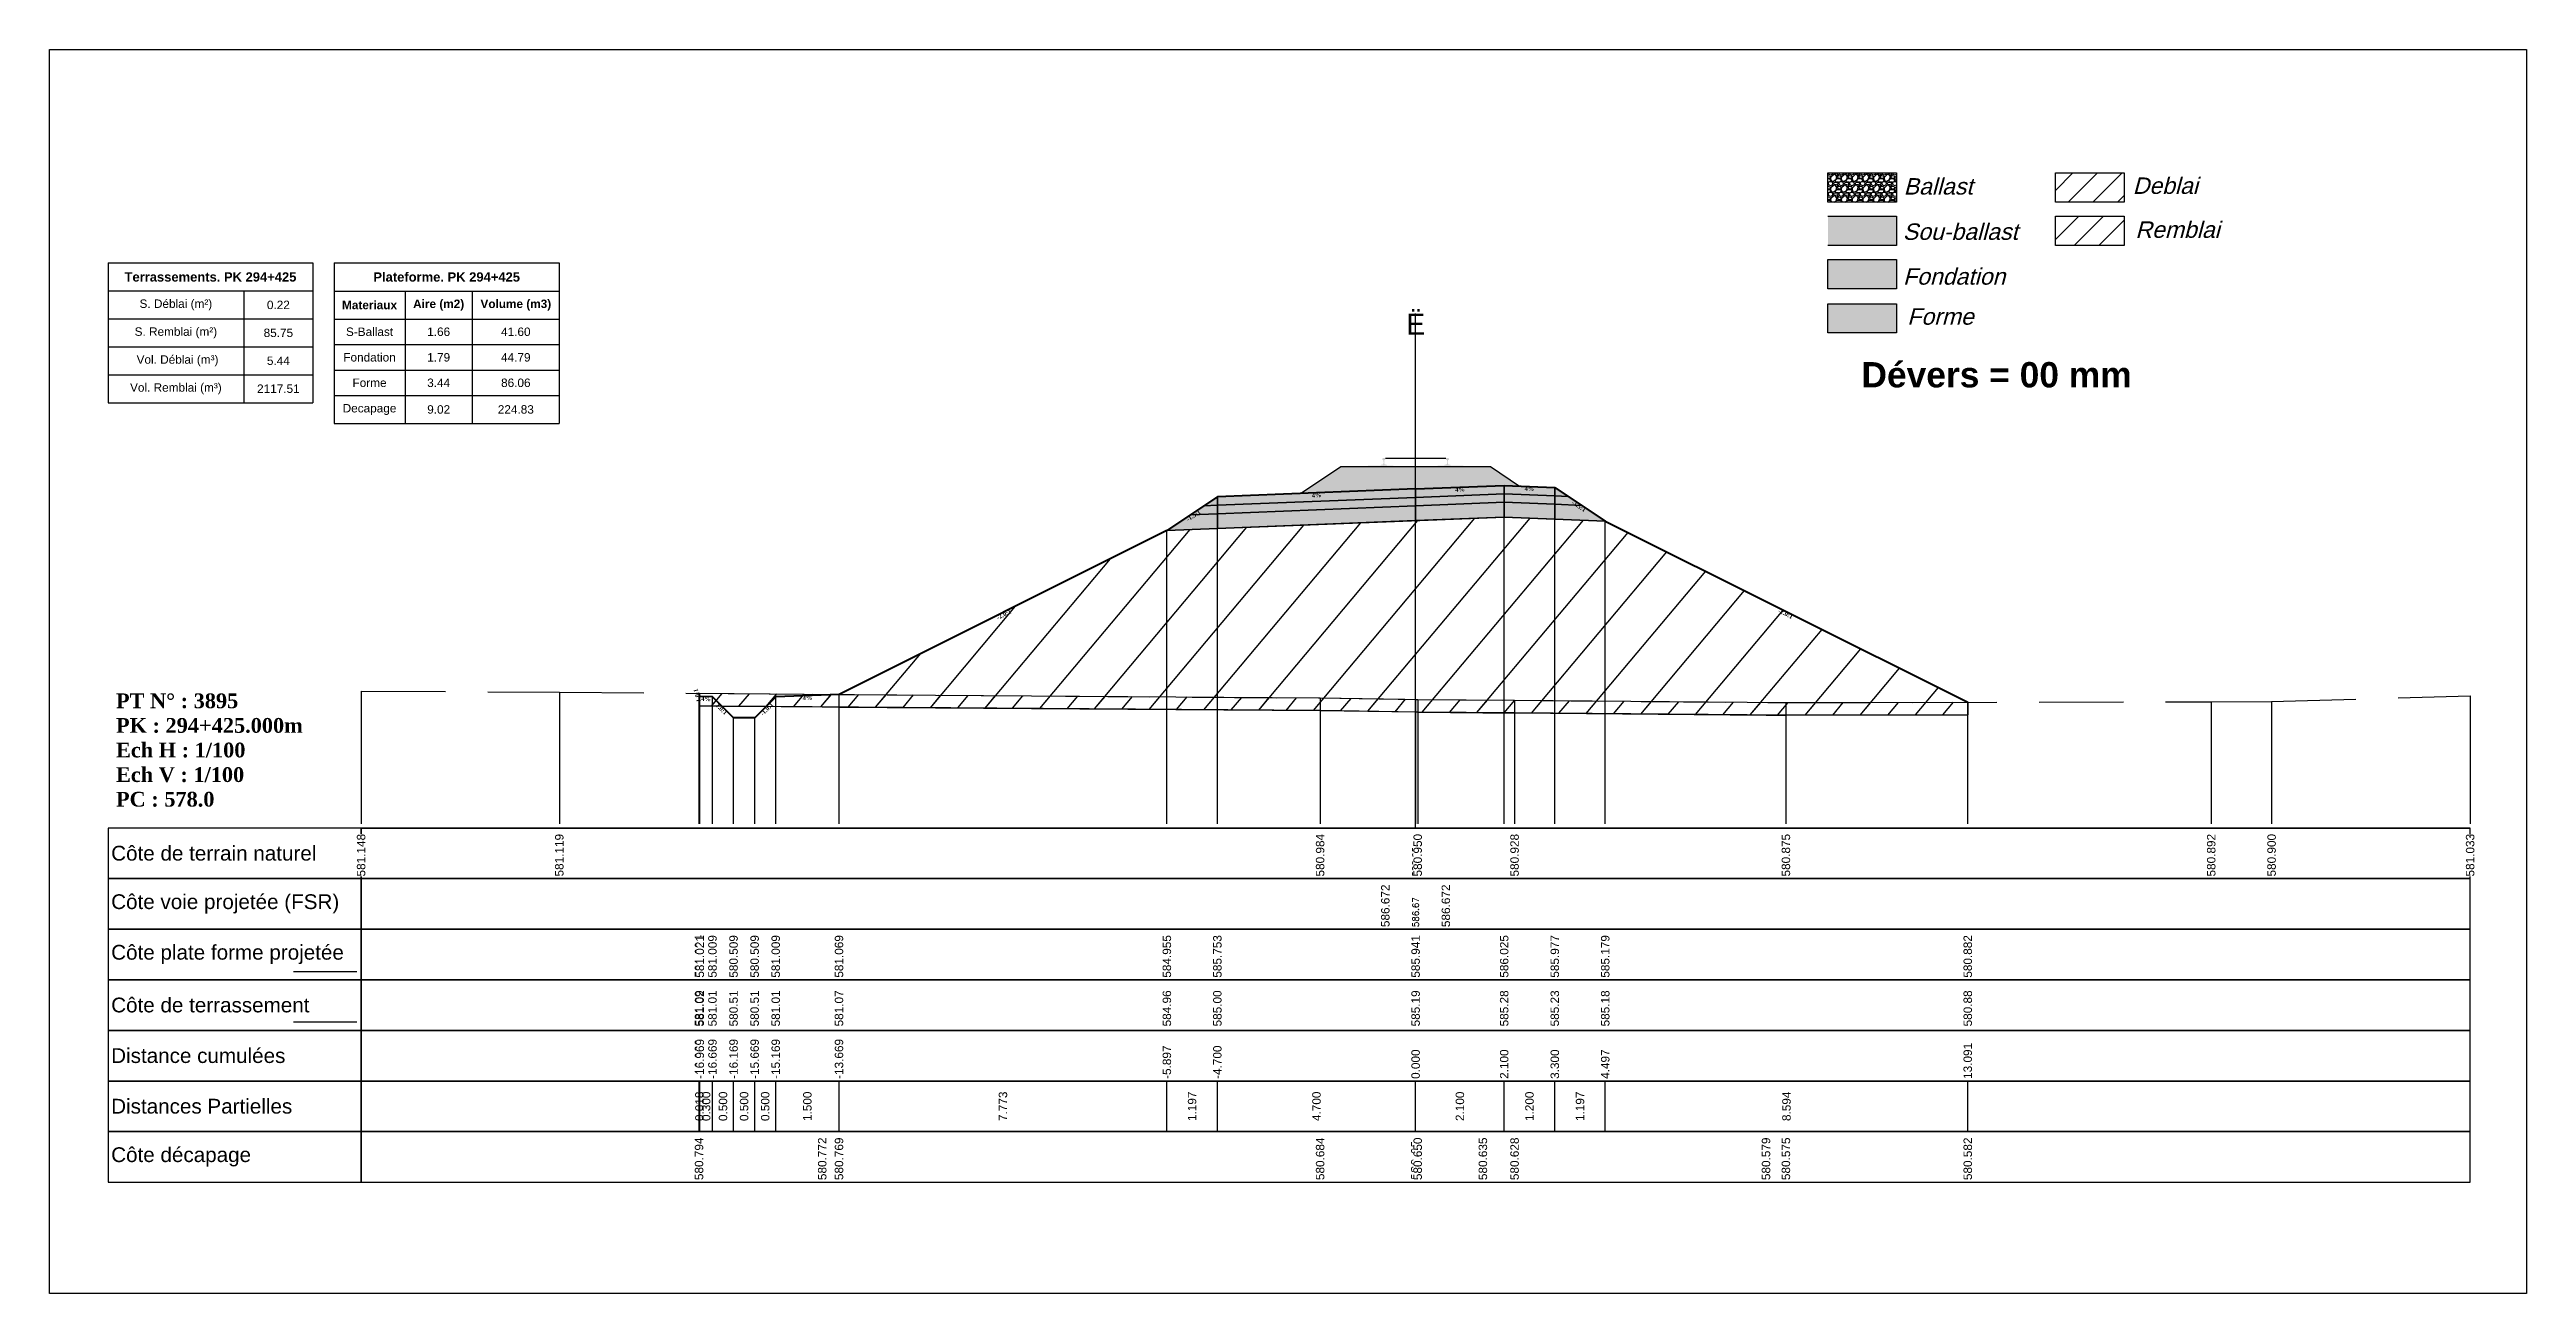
# Model space of a CAD drawing. Header units: millimetres. Extents: x 2762 to 3076, y 916 to 3305.
# Drawn here: x 2789.7 to 2848.4, y 2343.6 to 2373.1 of the extents above; entities that cross this region are included whole.
import ezdxf

# ---------------------------------------------------------------- set-up
doc = ezdxf.new("R2010")
doc.units = ezdxf.units.MM
doc.header["$LTSCALE"] = 2
doc.linetypes.add('CACHE', pattern=[9.525, 6.35, -3.175])
doc.linetypes.add('DASHED', pattern=[0.75, 0.5, -0.25])
for name, color, linetype in [('C-ANNO-TABL', 1, 'Continuous'), ('C-ANNO-TABL-TEXT', 150, 'Continuous'), ('C-ANNO-TABL-TITL', 150, 'Continuous'), ('C-ANNO-TABL-TTBL', 5, 'Continuous'), ('C-ROAD-CORR', 5, 'Continuous'), ('C-ROAD-SCTN', 7, 'Continuous')]:
    doc.layers.add(name, color=color, linetype=linetype)
doc.styles.add('ARIAL', font='arial.ttf')
doc.styles.add('C3D_Etiquette', font='romans.shx')
doc.styles.add('C3D_Profil_Travers', font='romans.shx')
doc.styles.get("Standard").update_dxf_attribs({"font": 'arial.ttf'})

msp = doc.modelspace()

# ---------------------------------------------------------------- texts
at = {"color": 7, "linetype": 'Continuous', "lineweight": -3}
for s, insert, char_height, attachment_point, style in [('{\\fWingdings|b0|i0|c2|p0;Ë}', (2822.055, 2366.384), 0.5, 8, 'C3D_Profil_Travers'), ('{\\fTimes New Roman|b1|i0|c0|p18;PT N° : 3895\\PPK : 294+425.000m\\PEch H : 1/100\\PEch V : 1/100\\PPC : 578.0}', (2791.243, 2355.184), 0.35, 7, 'C3D_Profil_Travers'), ('{\\fArial|b0|i0|c0|p34;Côte de terrain naturel}', (2791.129, 2354.084), 0.35, 4, 'C3D_Etiquette'), ('{\\fArial|b0|i0|c0|p34;Côte plate forme projetée}', (2791.129, 2351.684), 0.35, 4, 'C3D_Etiquette'), ('{\\fArial|b0|i0|c0|p34;Côte de terrassement}', (2791.129, 2350.484), 0.35, 4, 'C3D_Etiquette'), ('{\\fArial|b0|i0|c0|p34;Distance cumulées}', (2791.129, 2349.284), 0.35, 4, 'C3D_Etiquette'), ('{\\fArial|b0|i0|c0|p34;Distances Partielles}', (2791.129, 2348.084), 0.35, 4, 'C3D_Etiquette'), ('{\\fArial|b0|i0|c0|p34;Côte décapage}', (2791.129, 2346.884), 0.35, 4, 'C3D_Etiquette')]:
    msp.add_mtext(s, dxfattribs=dict(at, insert=insert, char_height=char_height, attachment_point=attachment_point, style=style))
at = {"insert": (2832.624, 2365.733), "char_height": 0.6, "attachment_point": 1}
msp.add_mtext_dynamic_manual_height_columns('{\\fArial|b1|i0|c0|p34;Dévers = 00 mm}', width=8.82587, gutter_width=1.25, heights=[0], dxfattribs=at)
at = {"color": 7, "linetype": 'Continuous', "lineweight": -3, "char_height": 0.1, "style": 'C3D_Etiquette'}
for s, insert, width, attachment_point, rotation in [('{\\fTimes New Roman|b1|i0|c0|p18;4%}', (2819.705, 2362.627), 0.42071, 2, 2.29061), ('{\\fTimes New Roman|b1|i0|c0|p18;4%}', (2823.105, 2362.763), 0.37094, 2, 2.29061), ('{\\fTimes New Roman|b1|i0|c0|p18;4%}', (2824.754, 2362.781), 0.42071, 2, 357.70939), ('{\\fTimes New Roman|b1|i0|c0|p18;-1.5:1}', (2825.951, 2362.359), 0.34598, 2, 326.30993), ('{\\fTimes New Roman|b1|i0|c0|p18;-1.5:1}', (2816.758, 2362.135), 0.34598, 2, 33.69007), ('{\\fTimes New Roman|b1|i0|c0|p18;-2.0:1}', (2812.273, 2359.792), 0.34598, 2, 26.56505), ('{\\fTimes New Roman|b1|i0|c0|p18;-2.0:1}', (2830.847, 2359.811), 0.34598, 2, 333.43495), ('{\\fTimes New Roman|b1|i0|c0|p18;1.0:1}', (2805.072, 2357.84), 0.29446, 8, 104.03624), ('{\\fTimes New Roman|b1|i0|c0|p18;4%}', (2805.235, 2357.795), 0.37094, 2, 357.70939), ('{\\fTimes New Roman|b1|i0|c0|p18;4%}', (2807.635, 2357.819), 0.42071, 2, 2.29061), ('{\\fTimes New Roman|b1|i0|c0|p18;1.0:1}', (2805.632, 2357.54), 0.29001, 2, 315), ('{\\fTimes New Roman|b1|i0|c0|p18;-1.0:1}', (2806.638, 2357.54), 0.34598, 2, 45)]:
    msp.add_mtext(s, dxfattribs=dict(at, insert=insert, width=width, attachment_point=attachment_point, rotation=rotation))
at = {"color": 7, "linetype": 'Continuous', "lineweight": -3, "rotation": 90, "style": 'C3D_Profil_Travers'}
for s, insert, char_height, attachment_point in [('580.95', (2822.055, 2353.534), 0.15, 4), ('586.67', (2822.055, 2352.334), 0.15, 4), ('{\\fArial|b0|i0|c0|p34;581.09}', (2805.067, 2349.979), 0.2, 4), ('{\\fArial|b0|i0|c0|p34;581.02}', (2805.085, 2349.979), 0.2, 4), ('{\\fArial|b0|i0|c0|p34;581.01}', (2805.385, 2349.979), 0.2, 4), ('{\\fArial|b0|i0|c0|p34;580.51}', (2805.885, 2349.979), 0.2, 4), ('{\\fArial|b0|i0|c0|p34;580.51}', (2806.385, 2349.979), 0.2, 4), ('{\\fArial|b0|i0|c0|p34;581.01}', (2806.885, 2349.979), 0.2, 4), ('{\\fArial|b0|i0|c0|p34;581.07}', (2808.385, 2349.979), 0.2, 4), ('{\\fArial|b0|i0|c0|p34;584.96}', (2816.158, 2349.979), 0.2, 4), ('{\\fArial|b0|i0|c0|p34;585.00}', (2817.355, 2349.979), 0.2, 4), ('{\\fArial|b0|i0|c0|p34;585.19}', (2822.055, 2349.979), 0.2, 4), ('{\\fArial|b0|i0|c0|p34;585.28}', (2824.155, 2349.979), 0.2, 4), ('{\\fArial|b0|i0|c0|p34;585.23}', (2825.355, 2349.979), 0.2, 4), ('{\\fArial|b0|i0|c0|p34;585.18}', (2826.551, 2349.979), 0.2, 4), ('{\\fArial|b0|i0|c0|p34;580.88}', (2835.145, 2349.979), 0.2, 4), ('{\\fArial|b0|i0|c0|p34;0.018}', (2805.076, 2348.084), 0.2, 5), ('{\\fArial|b0|i0|c0|p34;0.300}', (2805.235, 2348.084), 0.2, 5), ('{\\fArial|b0|i0|c0|p34;0.500}', (2805.635, 2348.084), 0.2, 5), ('{\\fArial|b0|i0|c0|p34;0.500}', (2806.135, 2348.084), 0.2, 5), ('{\\fArial|b0|i0|c0|p34;0.500}', (2806.635, 2348.084), 0.2, 5), ('{\\fArial|b0|i0|c0|p34;1.500}', (2807.635, 2348.084), 0.2, 5), ('{\\fArial|b0|i0|c0|p34;7.773}', (2812.272, 2348.084), 0.2, 5), ('{\\fArial|b0|i0|c0|p34;1.197}', (2816.756, 2348.084), 0.2, 5), ('{\\fArial|b0|i0|c0|p34;4.700}', (2819.705, 2348.084), 0.2, 5), ('{\\fArial|b0|i0|c0|p34;2.100}', (2823.105, 2348.084), 0.2, 5), ('{\\fArial|b0|i0|c0|p34;1.200}', (2824.755, 2348.084), 0.2, 5), ('{\\fArial|b0|i0|c0|p34;1.197}', (2825.953, 2348.084), 0.2, 5), ('{\\fArial|b0|i0|c0|p34;8.594}', (2830.848, 2348.084), 0.2, 5), ('580.65', (2822.055, 2346.334), 0.2, 4)]:
    msp.add_mtext(s, dxfattribs=dict(at, insert=insert, char_height=char_height, attachment_point=attachment_point))
at = {"color": 7, "linetype": 'Continuous', "lineweight": -3, "insert": (2791.129, 2352.884), "char_height": 0.35, "attachment_point": 4}
msp.add_mtext('{\\fArial|b0|i0|c0|p34;Côte voie projetée (FSR)}', dxfattribs=at)
at = {"layer": 'C-ANNO-TABL-TEXT', "color": 7, "style": 'ARIAL', "oblique": 15}
for s, p in [('Ballast', (2833.624, 2369.705)), ('Deblai', (2839.054, 2369.721)), ('Sou-ballast', (2833.604, 2368.632)), ('Remblai', (2839.118, 2368.679)), ('Fondation', (2833.609, 2367.569)), ('Forme', (2833.709, 2366.619))]:
    msp.add_text(s, height=0.39, dxfattribs=at).set_placement(p)
at = {"layer": 'C-ANNO-TABL-TEXT', "color": 7, "linetype": 'Continuous', "lineweight": -3, "char_height": 0.2, "attachment_point": 5, "style": 'ARIAL'}
for s, insert in [('{\\fArial|b0|i0|c0|p34;\\C7;0.22}', (2795.093, 2367.088)), ('{\\fArial|b0|i0|c0|p34;\\C7;85.75}', (2795.093, 2366.426)), ('{\\fArial|b0|i0|c0|p34;\\C7;S-Ballast}', (2797.254, 2366.451)), ('{\\fArial|b0|i0|c0|p34;\\C7;1.66}', (2798.893, 2366.451)), ('{\\C18;\\c0;41.60}', (2800.722, 2366.451)), ('{\\fArial|b0|i0|c0|p34;\\C7;Fondation}', (2797.254, 2365.845)), ('{\\fArial|b0|i0|c0|p34;\\C7;1.79}', (2798.893, 2365.845)), ('{\\C18;\\c0;44.79}', (2800.722, 2365.845)), ('{\\fArial|b0|i0|c0|p34;\\C7;5.44}', (2795.093, 2365.764)), ('{\\fArial|b0|i0|c0|p34;\\C7;Forme}', (2797.254, 2365.241)), ('{\\fArial|b0|i0|c0|p34;\\C7;3.44}', (2798.893, 2365.241)), ('{\\C18;\\c0;86.06}', (2800.722, 2365.241)), ('{\\fArial|b0|i0|c0|p34;\\C7;2117.51}', (2795.093, 2365.101)), ('{\\fArial|b0|i0|c0|p34;\\C7;Decapage}', (2797.254, 2364.609)), ('{\\fArial|b0|i0|c0|p34;\\C7;9.02}', (2798.893, 2364.609)), ('{\\C18;\\c0;224.83}', (2800.722, 2364.609))]:
    msp.add_mtext(s, dxfattribs=dict(at, insert=insert))
at = {"layer": 'C-ANNO-TABL-TITL', "color": 7, "linetype": 'Continuous', "lineweight": -3, "attachment_point": 5, "style": 'ARIAL'}
for s, insert, char_height in [('{\\fArial|b1|i0|c0|p34;\\C7;Terrassements. PK 294+425}', (2793.483, 2367.751), 0.22), ('{\\fArial|b1|i0|c0|p34;\\C18;\\c0;Plateforme. PK 294+425}', (2799.083, 2367.75), 0.22), ('{\\fArial|b0|i0|c0|p34;\\C7;S. Déblai (m²) }', (2792.663, 2367.088), 0.2), ('{\\fArial|b1|i0|c0|p34;\\C7;Materiaux   }', (2797.254, 2367.085), 0.2), ('{\\fArial|b1|i0|c0|p34;\\C7;Aire (m2)}', (2798.893, 2367.085), 0.2), ('{\\fArial|b1|i0|c0|p34;\\C7;Volume (m3)}', (2800.722, 2367.085), 0.2), ('{\\fArial|b0|i0|c0|p34;\\C7;S. Remblai (m²) }', (2792.663, 2366.426), 0.2), ('{\\fArial|b0|i0|c0|p34;\\C7; Vol. Déblai (m³) }', (2792.663, 2365.764), 0.2), ('{\\fArial|b0|i0|c0|p34;\\C7;Vol. Remblai (m³)}', (2792.663, 2365.101), 0.2)]:
    msp.add_mtext(s, dxfattribs=dict(at, insert=insert, char_height=char_height))

# ---------------------------------------------------------------- hatches: boundary and pattern name
h = msp.add_hatch(color=11)
h.dxf.hatch_style = 1
h.paths.add_polyline_path([(2833.456, 2369.191), (2831.83, 2369.191), (2831.83, 2368.499), (2833.456, 2368.499)])
h = msp.add_hatch(color=30)
h.dxf.hatch_style = 1
h.paths.add_polyline_path([(2833.456, 2368.164), (2831.83, 2368.164), (2831.83, 2367.472), (2833.456, 2367.472)])
h = msp.add_hatch(color=83)
h.dxf.hatch_style = 1
h.paths.add_polyline_path([(2833.456, 2367.118), (2831.83, 2367.118), (2831.83, 2366.426), (2833.456, 2366.426)])
at = {"linetype": 'Continuous', "lineweight": -3}
h = msp.add_hatch(dxfattribs=at)
h.set_pattern_fill('GRAVEL', color=252, scale=0.009, style=0)
h.set_pattern_definition([(228.0128, (2819.486781, 2362.844282), (-1.8288, -2.0574), [0.030755, -3.0447435]), (184.96974, (2819.466207, 2362.821422), (2.743199999, 0.228600013), [0.0527764, -5.2248644]), (132.51045, (2819.413629, 2362.81685), (2.286, -2.5146), [0.0372133, -3.684125]), (267.2737, (2819.324475, 2362.7597), (0.2286, 4.572), [0.0480604, -4.7579794]), (292.83365, (2819.322189, 2362.711694), (-1.143, 2.7432), [0.047127, -4.6655827]), (357.2737, (2819.340477, 2362.66826), (-4.572, 0.2286), [0.0480604, -4.7579794]), (37.69424, (2819.388483, 2362.665974), (-2.9718, -2.286), [0.0635574, -6.2921804]), (72.25533, (2819.438775, 2362.704836), (1.6002, 5.0292), [0.0600048, -5.940473]), (121.42957, (2819.457063, 2362.761986), (-1.8288, 2.9718), [0.048223, -4.774099]), (175.23636, (2819.431917, 2362.803134), (2.5146, -0.2286), [0.055054, -2.697654]), (222.39744, (2819.377053, 2362.807706), (-2.7432, -2.5146), [0.071197, -7.0485095]), (138.81407, (2819.55079, 2362.757414), (-1.6002, 1.3716), [0.0243004, -2.405751]), (171.46923, (2819.532501, 2362.773416), (2.9718, -0.4572), [0.0462314, -4.5769175]), (225, (2819.48678, 2362.78027), (-3e-17, -0.2286), [0.032329, -0.29096]), (203.1986, (2819.47078, 2362.807706), (1.143, 0.4572), [0.01741, -1.723556]), (291.8014, (2819.454777, 2362.80085), (-0.2286, 0.6858), [0.024621, -1.206428]), (30.9638, (2819.46392, 2362.77799), (0.6858, 0.4572), [0.039989, -1.292967]), (161.565, (2819.49821, 2362.79856), (0.4572, -0.2286), [0.028916, -0.693981]), (16.38954, (2819.322189, 2362.800848), (2.286, 0.6858), [0.040508, -4.0102944]), (70.34618, (2819.361051, 2362.812278), (-0.9144, -2.5146), [0.033984, -3.3643994]), (293.1986, (2819.49821, 2362.844282), (-0.4572, 1.143), [0.034819, -1.7061465]), (343.61046, (2819.511927, 2362.812278), (-2.286, 0.6858), [0.040508, -4.0102944]), (339.44395, (2819.32219, 2362.659116), (-1.143, 0.4572), [0.039063, -1.914096]), (294.77514, (2819.358765, 2362.6454), (-1.143, 2.5146), [0.0327305, -3.2403234]), (66.8014, (2819.500497, 2362.615682), (0.4572, 1.143), [0.034819, -1.7061465]), (17.35402, (2819.514213, 2362.647686), (-2.9718, -0.9144), [0.0383204, -3.793714]), (69.44395, (2819.388483, 2362.615682), (-0.4572, -1.143), [0.0195316, -1.933628]), (101.3099, (2819.48678, 2362.615682), (-0.2286, 0.9144), [0.011656, -1.1539795]), (165.9638, (2819.484495, 2362.62711), (0.6858, -0.2286), [0.047127, -0.895415]), (186.009, (2819.438775, 2362.638542), (2.286, 0.2286), [0.043674, -4.323723]), (303.69, (2819.46392, 2362.757414), (-0.2286, 0.4572), [0.032969, -0.79126]), (353.15723, (2819.482209, 2362.729982), (3.8862, -0.4572), [0.05756, -5.698441]), (60.9454, (2819.53936, 2362.723124), (-0.9144, -1.6002), [0.023536, -2.330045]), (90, (2819.5508, 2362.7437), (-0.2286, 0.2286), [0.013716, -0.214884]), (120.25644, (2819.434203, 2362.6454), (0.9144, -1.6002), [0.031758, -3.1440547]), (48.0128, (2819.418201, 2362.672832), (1.8288, 2.0574), [0.06151, -3.0139886]), (0, (2819.45935, 2362.71855), (0.2286, 0.2286), [0.059436, -0.169164]), (325.30485, (2819.518785, 2362.718552), (2.286, -1.6002), [0.036145, -3.5783385]), (254.0546, (2819.548503, 2362.697978), (-0.2286, -0.9144), [0.033285, -1.6309485]), (207.64598, (2819.539359, 2362.665974), (-4.3434, -2.286), [0.054193, -5.365122]), (175.42608, (2819.491353, 2362.640828), (-2.9718, 0.2286), [0.0573327, -5.675926])])
h.paths.add_polyline_path([(2819.322, 2362.616), (2820.28, 2363.254), (2823.83, 2363.254), (2824.519, 2362.794), (2824.155, 2362.809)])
msp.add_hatch(color=254, dxfattribs=at).paths.add_polyline_path([(2820.837, 2363.072), (2820.837, 2363.257), (2820.952, 2363.278), (2821.3, 2363.278), (2821.3, 2363.284), (2821.226, 2363.284), (2821.226, 2363.294), (2821.227, 2363.295), (2821.229, 2363.296), (2821.23, 2363.296), (2821.25, 2363.298), (2821.253, 2363.298), (2821.256, 2363.299), (2821.284, 2363.31), (2821.287, 2363.311), (2821.288, 2363.312), (2821.289, 2363.314), (2821.29, 2363.318), (2821.291, 2363.325), (2821.292, 2363.334), (2821.293, 2363.344), (2821.293, 2363.368), (2821.292, 2363.384), (2821.292, 2363.39), (2821.291, 2363.396), (2821.29, 2363.401), (2821.29, 2363.403), (2821.289, 2363.406), (2821.288, 2363.408), (2821.287, 2363.409), (2821.286, 2363.411), (2821.285, 2363.411), (2821.269, 2363.417), (2821.267, 2363.419), (2821.266, 2363.42), (2821.265, 2363.421), (2821.265, 2363.424), (2821.265, 2363.442), (2821.266, 2363.446), (2821.267, 2363.448), (2821.269, 2363.451), (2821.271, 2363.452), (2821.274, 2363.454), (2821.275, 2363.454), (2821.279, 2363.455), (2821.283, 2363.455), (2821.286, 2363.456), (2821.29, 2363.456), (2821.295, 2363.456), (2821.298, 2363.456), (2821.301, 2363.456), (2821.305, 2363.456), (2821.308, 2363.456), (2821.312, 2363.456), (2821.317, 2363.456), (2821.32, 2363.455), (2821.324, 2363.455), (2821.328, 2363.454), (2821.329, 2363.454), (2821.331, 2363.452), (2821.334, 2363.451), (2821.336, 2363.448), (2821.337, 2363.446), (2821.337, 2363.442), (2821.337, 2363.424), (2821.337, 2363.421), (2821.337, 2363.42), (2821.336, 2363.419), (2821.334, 2363.417), (2821.318, 2363.411), (2821.317, 2363.411), (2821.315, 2363.409), (2821.314, 2363.408), (2821.314, 2363.406), (2821.313, 2363.403), (2821.312, 2363.401), (2821.312, 2363.396), (2821.311, 2363.39), (2821.31, 2363.384), (2821.31, 2363.368), (2821.31, 2363.344), (2821.311, 2363.334), (2821.312, 2363.325), (2821.313, 2363.318), (2821.314, 2363.314), (2821.315, 2363.312), (2821.316, 2363.311), (2821.318, 2363.31), (2821.347, 2363.299), (2821.35, 2363.298), (2821.353, 2363.298), (2821.373, 2363.296), (2821.374, 2363.296), (2821.375, 2363.295), (2821.376, 2363.294), (2821.376, 2363.284), (2821.302, 2363.284), (2821.302, 2363.278), (2821.506, 2363.278), (2821.638, 2363.248), (2822.472, 2363.248), (2822.603, 2363.278), (2822.807, 2363.278), (2822.807, 2363.284), (2822.733, 2363.284), (2822.733, 2363.294), (2822.734, 2363.295), (2822.736, 2363.296), (2822.737, 2363.296), (2822.757, 2363.298), (2822.76, 2363.298), (2822.763, 2363.299), (2822.791, 2363.31), (2822.794, 2363.311), (2822.795, 2363.312), (2822.796, 2363.314), (2822.797, 2363.318), (2822.798, 2363.325), (2822.799, 2363.334), (2822.8, 2363.344), (2822.8, 2363.368), (2822.799, 2363.384), (2822.799, 2363.39), (2822.798, 2363.396), (2822.797, 2363.401), (2822.797, 2363.403), (2822.796, 2363.406), (2822.795, 2363.408), (2822.794, 2363.409), (2822.793, 2363.411), (2822.792, 2363.411), (2822.776, 2363.417), (2822.774, 2363.419), (2822.773, 2363.42), (2822.772, 2363.421), (2822.772, 2363.424), (2822.772, 2363.442), (2822.773, 2363.446), (2822.774, 2363.448), (2822.776, 2363.451), (2822.778, 2363.452), (2822.781, 2363.454), (2822.782, 2363.454), (2822.786, 2363.455), (2822.79, 2363.455), (2822.793, 2363.456), (2822.797, 2363.456), (2822.802, 2363.456), (2822.805, 2363.456), (2822.808, 2363.456), (2822.812, 2363.456), (2822.815, 2363.456), (2822.819, 2363.456), (2822.824, 2363.456), (2822.827, 2363.455), (2822.831, 2363.455), (2822.835, 2363.454), (2822.836, 2363.454), (2822.838, 2363.452), (2822.841, 2363.451), (2822.843, 2363.448), (2822.844, 2363.446), (2822.844, 2363.442), (2822.844, 2363.424), (2822.844, 2363.421), (2822.844, 2363.42), (2822.843, 2363.419), (2822.841, 2363.417), (2822.825, 2363.411), (2822.824, 2363.411), (2822.822, 2363.409), (2822.821, 2363.408), (2822.821, 2363.406), (2822.82, 2363.403), (2822.819, 2363.401), (2822.819, 2363.396), (2822.818, 2363.39), (2822.817, 2363.384), (2822.817, 2363.368), (2822.817, 2363.344), (2822.818, 2363.334), (2822.819, 2363.325), (2822.82, 2363.318), (2822.821, 2363.314), (2822.822, 2363.312), (2822.823, 2363.311), (2822.825, 2363.31), (2822.854, 2363.299), (2822.857, 2363.298), (2822.86, 2363.298), (2822.88, 2363.296), (2822.881, 2363.296), (2822.882, 2363.295), (2822.883, 2363.294), (2822.883, 2363.284), (2822.809, 2363.284), (2822.809, 2363.278), (2823.157, 2363.278), (2823.272, 2363.257), (2823.272, 2363.072)])
h = msp.add_hatch(color=83, dxfattribs=at)
h.paths.add_polyline_path([(2825.355, 2362.011), (2825.355, 2362.361), (2825.993, 2362.335), (2826.551, 2361.963)])
h.paths.add_polyline_path([(2824.155, 2362.059), (2824.155, 2362.409), (2825.355, 2362.361), (2825.355, 2362.011)])
h.paths.add_polyline_path([(2822.055, 2361.975), (2822.055, 2362.325), (2824.155, 2362.409), (2824.155, 2362.059)])
h.paths.add_polyline_path([(2817.355, 2361.787), (2817.355, 2362.137), (2822.055, 2362.325), (2822.055, 2361.975)])
h.paths.add_polyline_path([(2816.158, 2361.739), (2816.716, 2362.111), (2817.355, 2362.137), (2817.355, 2361.787)])
h = msp.add_hatch(color=30, dxfattribs=at)
h.paths.add_polyline_path([(2825.355, 2362.361), (2825.355, 2362.561), (2825.674, 2362.548), (2825.993, 2362.335)])
h.paths.add_polyline_path([(2824.155, 2362.409), (2824.155, 2362.609), (2825.355, 2362.561), (2825.355, 2362.361)])
h.paths.add_polyline_path([(2822.055, 2362.325), (2822.055, 2362.525), (2824.155, 2362.609), (2824.155, 2362.409)])
h.paths.add_polyline_path([(2817.355, 2362.137), (2817.355, 2362.337), (2822.055, 2362.525), (2822.055, 2362.325)])
h.paths.add_polyline_path([(2816.716, 2362.111), (2817.035, 2362.324), (2817.355, 2362.337), (2817.355, 2362.137)])
h = msp.add_hatch(color=11, dxfattribs=at)
h.paths.add_polyline_path([(2825.355, 2362.561), (2825.355, 2362.761), (2825.674, 2362.548)])
h.paths.add_polyline_path([(2824.155, 2362.609), (2824.155, 2362.809), (2825.355, 2362.761), (2825.355, 2362.561)])
h.paths.add_polyline_path([(2822.055, 2362.525), (2822.055, 2362.725), (2824.155, 2362.809), (2824.155, 2362.609)])
h.paths.add_polyline_path([(2817.355, 2362.337), (2817.355, 2362.537), (2822.055, 2362.725), (2822.055, 2362.525)])
h.paths.add_polyline_path([(2817.035, 2362.324), (2817.355, 2362.537), (2817.355, 2362.337)])
h = msp.add_hatch(dxfattribs=at)
h.set_pattern_fill('_U', color=3, angle=50, style=0, pattern_type=0)
h.set_pattern_definition([(50, (2806.6581, 2357.5657), (-0.766044, 0.642788), [])])
h.paths.add_polyline_path([(2806.658, 2357.566), (2806.885, 2357.793), (2808.385, 2357.853), (2816.158, 2361.739), (2824.155, 2362.059), (2826.551, 2361.963), (2835.145, 2357.666), (2835.145, 2357.366), (2830.834, 2357.359), (2824.401, 2357.412), (2822.104, 2357.434), (2819.791, 2357.467)])
h.paths.add_polyline_path([(2805.067, 2357.578), (2805.067, 2357.878), (2805.085, 2357.805), (2805.385, 2357.793), (2805.604, 2357.574)])
h = msp.add_hatch(dxfattribs=at)
h.set_pattern_fill('_U', color=150, scale=0.5, angle=50, style=0, pattern_type=0)
h.set_pattern_definition([(50, (2806.6581, 2357.5657), (-0.383022, 0.321394), [])])
h.paths.add_polyline_path([(2806.658, 2357.566), (2806.885, 2357.793), (2808.385, 2357.853), (2819.791, 2357.767), (2822.104, 2357.734), (2824.401, 2357.712), (2830.834, 2357.659), (2835.145, 2357.666), (2835.145, 2357.366), (2830.834, 2357.359), (2824.401, 2357.412), (2822.104, 2357.434), (2819.791, 2357.467)])
h.paths.add_polyline_path([(2805.067, 2357.878), (2808.385, 2357.853), (2806.885, 2357.793), (2806.658, 2357.566), (2805.604, 2357.574), (2805.385, 2357.793), (2805.085, 2357.805)])
h.paths.add_polyline_path([(2805.067, 2357.578), (2805.067, 2357.878), (2805.085, 2357.805), (2805.385, 2357.793), (2805.604, 2357.574)])

# ---------------------------------------------------------------- linework, layer by layer
for p, q in [((2831.83, 2370.219), (2833.456, 2370.219)), ((2831.83, 2370.219), (2833.456, 2370.219)), ((2831.83, 2369.527), (2831.83, 2370.219)), ((2833.456, 2370.219), (2833.456, 2369.527)), ((2833.456, 2370.219), (2833.456, 2369.527)), ((2837.223, 2370.219), (2838.849, 2370.219)), ((2837.223, 2369.527), (2837.223, 2370.219)), ((2838.849, 2370.219), (2838.849, 2369.527)), ((2833.456, 2369.527), (2831.83, 2369.527)), ((2833.456, 2369.527), (2831.83, 2369.527)), ((2838.849, 2369.527), (2837.223, 2369.527)), ((2831.83, 2369.191), (2833.456, 2369.191)), ((2833.456, 2369.191), (2833.456, 2368.499)), ((2837.223, 2369.191), (2838.849, 2369.191)), ((2837.223, 2368.499), (2837.223, 2369.191)), ((2838.849, 2369.191), (2838.849, 2368.499)), ((2833.456, 2368.499), (2831.83, 2368.499)), ((2838.849, 2368.499), (2837.223, 2368.499)), ((2831.83, 2368.164), (2833.456, 2368.164)), ((2831.83, 2367.472), (2831.83, 2368.164)), ((2833.456, 2368.164), (2833.456, 2367.472)), ((2833.456, 2367.472), (2831.83, 2367.472)), ((2831.83, 2367.118), (2833.456, 2367.118)), ((2831.83, 2366.426), (2831.83, 2367.118)), ((2833.456, 2367.118), (2833.456, 2366.426)), ((2833.456, 2366.426), (2831.83, 2366.426))]:
    msp.add_line(p, q)
at = {"linetype": 'Continuous'}
for p, q in [((2831.833, 2370.172), (2831.83, 2370.173)), ((2831.83, 2370.17), (2831.833, 2370.172)), ((2831.87, 2370.144), (2831.83, 2370.15)), ((2831.83, 2370.104), (2831.88, 2370.098)), ((2831.83, 2370.083), (2831.856, 2370.083)), ((2831.882, 2370.019), (2831.83, 2369.992)), ((2831.836, 2370.219), (2831.849, 2370.188)), ((2831.848, 2370.188), (2831.891, 2370.175)), ((2831.851, 2370.005), (2831.892, 2370.018)), ((2831.855, 2370.086), (2831.889, 2370.063)), ((2831.893, 2370.128), (2831.872, 2370.145)), ((2831.879, 2370.088), (2831.892, 2370.111)), ((2831.889, 2370.061), (2831.879, 2370.025)), ((2831.891, 2370.175), (2831.935, 2370.188)), ((2831.891, 2370.016), (2831.932, 2370.001)), ((2831.894, 2370.129), (2831.892, 2370.076)), ((2831.892, 2370.111), (2831.892, 2370.127)), ((2831.892, 2370.076), (2831.912, 2370.028)), ((2831.959, 2370.175), (2831.9, 2370.122)), ((2831.912, 2370.025), (2831.965, 2370.022)), ((2831.935, 2370.187), (2831.946, 2370.219)), ((2832.012, 2370.175), (2831.951, 2370.18)), ((2831.965, 2370.025), (2832.021, 2370.068)), ((2831.992, 2370.193), (2831.968, 2370.219)), ((2832.035, 2370.199), (2831.977, 2370.194)), ((2831.999, 2370.033), (2832.044, 2370.083)), ((2832.018, 2370.003), (2832, 2370.034)), ((2832.039, 2370.131), (2832.011, 2370.176)), ((2832.021, 2370.068), (2832.041, 2370.132)), ((2832.038, 2370.175), (2832.048, 2370.15)), ((2832.057, 2370.183), (2832.039, 2370.176)), ((2832.044, 2370.083), (2832.11, 2370.083)), ((2832.049, 2370.149), (2832.087, 2370.172)), ((2832.074, 2370.152), (2832.049, 2370.127)), ((2832.049, 2370.127), (2832.069, 2370.096)), ((2832.069, 2370.219), (2832.051, 2370.198)), ((2832.069, 2370.219), (2832.051, 2370.198)), ((2832.087, 2370.172), (2832.056, 2370.182)), ((2832.07, 2370.106), (2832.134, 2370.098)), ((2832.124, 2370.144), (2832.074, 2370.151)), ((2832.124, 2370.144), (2832.074, 2370.151)), ((2832.136, 2370.019), (2832.083, 2369.991)), ((2832.09, 2370.219), (2832.103, 2370.188)), ((2832.09, 2370.219), (2832.103, 2370.188)), ((2832.102, 2370.188), (2832.145, 2370.175)), ((2832.102, 2370.188), (2832.145, 2370.175)), ((2832.105, 2370.005), (2832.146, 2370.018)), ((2832.109, 2370.086), (2832.143, 2370.063)), ((2832.147, 2370.128), (2832.126, 2370.145)), ((2832.147, 2370.128), (2832.126, 2370.145)), ((2832.133, 2370.088), (2832.146, 2370.111)), ((2832.143, 2370.061), (2832.133, 2370.025)), ((2832.145, 2370.175), (2832.189, 2370.188)), ((2832.145, 2370.175), (2832.189, 2370.188)), ((2832.145, 2370.016), (2832.186, 2370.001)), ((2832.148, 2370.129), (2832.146, 2370.076)), ((2832.148, 2370.129), (2832.146, 2370.076)), ((2832.146, 2370.111), (2832.146, 2370.127)), ((2832.146, 2370.111), (2832.146, 2370.127)), ((2832.146, 2370.076), (2832.166, 2370.028)), ((2832.213, 2370.175), (2832.154, 2370.122)), ((2832.213, 2370.175), (2832.154, 2370.122)), ((2832.166, 2370.025), (2832.219, 2370.022)), ((2832.189, 2370.187), (2832.2, 2370.219)), ((2832.189, 2370.187), (2832.2, 2370.219)), ((2832.266, 2370.175), (2832.205, 2370.18)), ((2832.266, 2370.175), (2832.205, 2370.18)), ((2832.219, 2370.025), (2832.275, 2370.068)), ((2832.219, 2370.025), (2832.275, 2370.068)), ((2832.246, 2370.193), (2832.222, 2370.219)), ((2832.246, 2370.193), (2832.222, 2370.219)), ((2832.289, 2370.199), (2832.231, 2370.194)), ((2832.289, 2370.199), (2832.231, 2370.194)), ((2832.253, 2370.033), (2832.298, 2370.083)), ((2832.253, 2370.033), (2832.298, 2370.083)), ((2832.272, 2370.003), (2832.254, 2370.034)), ((2832.272, 2370.003), (2832.254, 2370.034)), ((2832.293, 2370.131), (2832.265, 2370.176)), ((2832.293, 2370.131), (2832.265, 2370.176)), ((2832.275, 2370.068), (2832.295, 2370.132)), ((2832.275, 2370.068), (2832.295, 2370.132)), ((2832.292, 2370.175), (2832.302, 2370.15)), ((2832.292, 2370.175), (2832.302, 2370.15)), ((2832.311, 2370.183), (2832.293, 2370.176)), ((2832.311, 2370.183), (2832.293, 2370.176)), ((2832.298, 2370.083), (2832.364, 2370.083)), ((2832.298, 2370.083), (2832.364, 2370.083)), ((2832.303, 2370.149), (2832.341, 2370.172)), ((2832.303, 2370.149), (2832.341, 2370.172)), ((2832.328, 2370.152), (2832.303, 2370.127)), ((2832.328, 2370.152), (2832.303, 2370.127)), ((2832.303, 2370.127), (2832.323, 2370.096)), ((2832.303, 2370.127), (2832.323, 2370.096)), ((2832.323, 2370.219), (2832.305, 2370.198)), ((2832.323, 2370.219), (2832.305, 2370.198)), ((2832.341, 2370.172), (2832.31, 2370.182)), ((2832.341, 2370.172), (2832.31, 2370.182)), ((2832.324, 2370.106), (2832.388, 2370.098)), ((2832.324, 2370.106), (2832.388, 2370.098)), ((2832.378, 2370.144), (2832.328, 2370.151)), ((2832.378, 2370.144), (2832.328, 2370.151)), ((2832.39, 2370.019), (2832.337, 2369.991)), ((2832.39, 2370.019), (2832.337, 2369.991)), ((2832.344, 2370.219), (2832.357, 2370.188)), ((2832.344, 2370.219), (2832.357, 2370.188)), ((2832.356, 2370.188), (2832.399, 2370.175)), ((2832.356, 2370.188), (2832.399, 2370.175)), ((2832.359, 2370.005), (2832.4, 2370.018)), ((2832.359, 2370.005), (2832.4, 2370.018)), ((2832.363, 2370.086), (2832.397, 2370.063)), ((2832.363, 2370.086), (2832.397, 2370.063)), ((2832.401, 2370.128), (2832.38, 2370.145)), ((2832.401, 2370.128), (2832.38, 2370.145)), ((2832.387, 2370.088), (2832.4, 2370.111)), ((2832.387, 2370.088), (2832.4, 2370.111)), ((2832.397, 2370.061), (2832.387, 2370.025)), ((2832.397, 2370.061), (2832.387, 2370.025)), ((2832.399, 2370.175), (2832.443, 2370.188)), ((2832.399, 2370.175), (2832.443, 2370.188)), ((2832.399, 2370.016), (2832.44, 2370.001)), ((2832.399, 2370.016), (2832.44, 2370.001)), ((2832.402, 2370.129), (2832.4, 2370.076)), ((2832.402, 2370.129), (2832.4, 2370.076)), ((2832.4, 2370.111), (2832.4, 2370.127)), ((2832.4, 2370.111), (2832.4, 2370.127)), ((2832.4, 2370.076), (2832.42, 2370.028)), ((2832.4, 2370.076), (2832.42, 2370.028)), ((2832.467, 2370.175), (2832.408, 2370.122)), ((2832.467, 2370.175), (2832.408, 2370.122)), ((2832.42, 2370.025), (2832.473, 2370.022)), ((2832.42, 2370.025), (2832.473, 2370.022)), ((2832.443, 2370.187), (2832.454, 2370.219)), ((2832.443, 2370.187), (2832.454, 2370.219)), ((2832.52, 2370.175), (2832.459, 2370.18)), ((2832.52, 2370.175), (2832.459, 2370.18)), ((2832.473, 2370.025), (2832.529, 2370.068)), ((2832.473, 2370.025), (2832.529, 2370.068)), ((2832.5, 2370.193), (2832.476, 2370.219)), ((2832.5, 2370.193), (2832.476, 2370.219)), ((2832.543, 2370.199), (2832.485, 2370.194)), ((2832.543, 2370.199), (2832.485, 2370.194)), ((2832.507, 2370.033), (2832.552, 2370.083)), ((2832.507, 2370.033), (2832.552, 2370.083)), ((2832.526, 2370.003), (2832.508, 2370.034)), ((2832.526, 2370.003), (2832.508, 2370.034)), ((2832.547, 2370.131), (2832.519, 2370.176)), ((2832.547, 2370.131), (2832.519, 2370.176)), ((2832.529, 2370.068), (2832.549, 2370.132)), ((2832.529, 2370.068), (2832.549, 2370.132)), ((2832.546, 2370.175), (2832.556, 2370.15)), ((2832.546, 2370.175), (2832.556, 2370.15)), ((2832.565, 2370.183), (2832.547, 2370.176)), ((2832.565, 2370.183), (2832.547, 2370.176)), ((2832.552, 2370.083), (2832.618, 2370.083)), ((2832.552, 2370.083), (2832.618, 2370.083)), ((2832.557, 2370.149), (2832.595, 2370.172)), ((2832.557, 2370.149), (2832.595, 2370.172)), ((2832.582, 2370.152), (2832.557, 2370.127)), ((2832.582, 2370.152), (2832.557, 2370.127)), ((2832.557, 2370.127), (2832.577, 2370.096)), ((2832.557, 2370.127), (2832.577, 2370.096)), ((2832.577, 2370.219), (2832.559, 2370.198)), ((2832.577, 2370.219), (2832.559, 2370.198)), ((2832.595, 2370.172), (2832.564, 2370.182)), ((2832.595, 2370.172), (2832.564, 2370.182)), ((2832.578, 2370.106), (2832.642, 2370.098)), ((2832.578, 2370.106), (2832.642, 2370.098)), ((2832.632, 2370.144), (2832.582, 2370.151)), ((2832.632, 2370.144), (2832.582, 2370.151)), ((2832.644, 2370.019), (2832.591, 2369.991)), ((2832.644, 2370.019), (2832.591, 2369.991)), ((2832.598, 2370.219), (2832.611, 2370.188)), ((2832.598, 2370.219), (2832.611, 2370.188)), ((2832.61, 2370.188), (2832.653, 2370.175)), ((2832.61, 2370.188), (2832.653, 2370.175)), ((2832.613, 2370.005), (2832.654, 2370.018)), ((2832.613, 2370.005), (2832.654, 2370.018)), ((2832.617, 2370.086), (2832.651, 2370.063)), ((2832.617, 2370.086), (2832.651, 2370.063)), ((2832.655, 2370.128), (2832.634, 2370.145)), ((2832.655, 2370.128), (2832.634, 2370.145)), ((2832.641, 2370.088), (2832.654, 2370.111)), ((2832.641, 2370.088), (2832.654, 2370.111)), ((2832.651, 2370.061), (2832.641, 2370.025)), ((2832.651, 2370.061), (2832.641, 2370.025)), ((2832.653, 2370.175), (2832.697, 2370.188)), ((2832.653, 2370.175), (2832.697, 2370.188)), ((2832.653, 2370.016), (2832.694, 2370.001)), ((2832.653, 2370.016), (2832.694, 2370.001)), ((2832.656, 2370.129), (2832.654, 2370.076)), ((2832.656, 2370.129), (2832.654, 2370.076)), ((2832.654, 2370.111), (2832.654, 2370.127)), ((2832.654, 2370.111), (2832.654, 2370.127)), ((2832.654, 2370.076), (2832.674, 2370.028)), ((2832.654, 2370.076), (2832.674, 2370.028)), ((2832.721, 2370.175), (2832.662, 2370.122)), ((2832.721, 2370.175), (2832.662, 2370.122)), ((2832.674, 2370.025), (2832.727, 2370.022)), ((2832.674, 2370.025), (2832.727, 2370.022)), ((2832.697, 2370.187), (2832.708, 2370.219)), ((2832.697, 2370.187), (2832.708, 2370.219)), ((2832.774, 2370.175), (2832.713, 2370.18)), ((2832.774, 2370.175), (2832.713, 2370.18)), ((2832.727, 2370.025), (2832.783, 2370.068)), ((2832.727, 2370.025), (2832.783, 2370.068)), ((2832.754, 2370.193), (2832.73, 2370.219)), ((2832.754, 2370.193), (2832.73, 2370.219)), ((2832.797, 2370.199), (2832.739, 2370.194)), ((2832.797, 2370.199), (2832.739, 2370.194)), ((2832.761, 2370.033), (2832.806, 2370.083)), ((2832.761, 2370.033), (2832.806, 2370.083)), ((2832.78, 2370.003), (2832.762, 2370.034)), ((2832.78, 2370.003), (2832.762, 2370.034)), ((2832.801, 2370.131), (2832.773, 2370.176)), ((2832.801, 2370.131), (2832.773, 2370.176)), ((2832.783, 2370.068), (2832.803, 2370.132)), ((2832.783, 2370.068), (2832.803, 2370.132)), ((2832.8, 2370.175), (2832.81, 2370.15)), ((2832.8, 2370.175), (2832.81, 2370.15)), ((2832.819, 2370.183), (2832.801, 2370.176)), ((2832.819, 2370.183), (2832.801, 2370.176)), ((2832.806, 2370.083), (2832.872, 2370.083)), ((2832.806, 2370.083), (2832.872, 2370.083)), ((2832.811, 2370.149), (2832.849, 2370.172)), ((2832.811, 2370.149), (2832.849, 2370.172)), ((2832.836, 2370.152), (2832.811, 2370.127)), ((2832.836, 2370.152), (2832.811, 2370.127)), ((2832.811, 2370.127), (2832.831, 2370.096)), ((2832.811, 2370.127), (2832.831, 2370.096)), ((2832.831, 2370.219), (2832.813, 2370.198)), ((2832.831, 2370.219), (2832.813, 2370.198)), ((2832.849, 2370.172), (2832.818, 2370.182)), ((2832.849, 2370.172), (2832.818, 2370.182)), ((2832.832, 2370.106), (2832.896, 2370.098)), ((2832.832, 2370.106), (2832.896, 2370.098)), ((2832.886, 2370.144), (2832.836, 2370.151)), ((2832.886, 2370.144), (2832.836, 2370.151)), ((2832.898, 2370.019), (2832.845, 2369.991)), ((2832.898, 2370.019), (2832.845, 2369.991)), ((2832.852, 2370.219), (2832.865, 2370.188)), ((2832.852, 2370.219), (2832.865, 2370.188)), ((2832.864, 2370.188), (2832.907, 2370.175)), ((2832.864, 2370.188), (2832.907, 2370.175)), ((2832.867, 2370.005), (2832.908, 2370.018)), ((2832.867, 2370.005), (2832.908, 2370.018)), ((2832.871, 2370.086), (2832.905, 2370.063)), ((2832.871, 2370.086), (2832.905, 2370.063)), ((2832.909, 2370.128), (2832.888, 2370.145)), ((2832.909, 2370.128), (2832.888, 2370.145)), ((2832.895, 2370.088), (2832.908, 2370.111)), ((2832.895, 2370.088), (2832.908, 2370.111)), ((2832.905, 2370.061), (2832.895, 2370.025)), ((2832.905, 2370.061), (2832.895, 2370.025)), ((2832.907, 2370.175), (2832.951, 2370.188)), ((2832.907, 2370.175), (2832.951, 2370.188)), ((2832.907, 2370.016), (2832.948, 2370.001)), ((2832.907, 2370.016), (2832.948, 2370.001)), ((2832.91, 2370.129), (2832.908, 2370.076)), ((2832.91, 2370.129), (2832.908, 2370.076)), ((2832.908, 2370.111), (2832.908, 2370.127)), ((2832.908, 2370.111), (2832.908, 2370.127)), ((2832.908, 2370.076), (2832.928, 2370.028)), ((2832.908, 2370.076), (2832.928, 2370.028)), ((2832.975, 2370.175), (2832.916, 2370.122)), ((2832.975, 2370.175), (2832.916, 2370.122)), ((2832.928, 2370.025), (2832.981, 2370.022)), ((2832.928, 2370.025), (2832.981, 2370.022)), ((2832.951, 2370.187), (2832.962, 2370.219)), ((2832.951, 2370.187), (2832.962, 2370.219)), ((2833.028, 2370.175), (2832.967, 2370.18)), ((2833.028, 2370.175), (2832.967, 2370.18)), ((2832.981, 2370.025), (2833.037, 2370.068)), ((2832.981, 2370.025), (2833.037, 2370.068)), ((2833.008, 2370.193), (2832.984, 2370.219)), ((2833.008, 2370.193), (2832.984, 2370.219)), ((2833.051, 2370.199), (2832.993, 2370.194)), ((2833.051, 2370.199), (2832.993, 2370.194)), ((2833.015, 2370.033), (2833.06, 2370.083)), ((2833.015, 2370.033), (2833.06, 2370.083)), ((2833.034, 2370.003), (2833.016, 2370.034)), ((2833.034, 2370.003), (2833.016, 2370.034)), ((2833.055, 2370.131), (2833.027, 2370.176)), ((2833.055, 2370.131), (2833.027, 2370.176)), ((2833.037, 2370.068), (2833.057, 2370.132)), ((2833.037, 2370.068), (2833.057, 2370.132)), ((2833.054, 2370.175), (2833.064, 2370.15)), ((2833.054, 2370.175), (2833.064, 2370.15)), ((2833.073, 2370.183), (2833.055, 2370.176)), ((2833.073, 2370.183), (2833.055, 2370.176)), ((2833.06, 2370.083), (2833.126, 2370.083)), ((2833.06, 2370.083), (2833.126, 2370.083)), ((2833.065, 2370.149), (2833.103, 2370.172)), ((2833.065, 2370.149), (2833.103, 2370.172)), ((2833.09, 2370.152), (2833.065, 2370.127)), ((2833.09, 2370.152), (2833.065, 2370.127)), ((2833.065, 2370.127), (2833.085, 2370.096)), ((2833.065, 2370.127), (2833.085, 2370.096)), ((2833.085, 2370.219), (2833.067, 2370.198)), ((2833.085, 2370.219), (2833.067, 2370.198)), ((2833.103, 2370.172), (2833.072, 2370.182)), ((2833.103, 2370.172), (2833.072, 2370.182)), ((2833.086, 2370.106), (2833.15, 2370.098)), ((2833.086, 2370.106), (2833.15, 2370.098)), ((2833.14, 2370.144), (2833.09, 2370.151)), ((2833.14, 2370.144), (2833.09, 2370.151)), ((2833.152, 2370.019), (2833.099, 2369.991)), ((2833.152, 2370.019), (2833.099, 2369.991)), ((2833.106, 2370.219), (2833.119, 2370.188)), ((2833.106, 2370.219), (2833.119, 2370.188)), ((2833.118, 2370.188), (2833.161, 2370.175)), ((2833.118, 2370.188), (2833.161, 2370.175)), ((2833.121, 2370.005), (2833.162, 2370.018)), ((2833.121, 2370.005), (2833.162, 2370.018)), ((2833.125, 2370.086), (2833.159, 2370.063)), ((2833.125, 2370.086), (2833.159, 2370.063)), ((2833.163, 2370.128), (2833.142, 2370.145)), ((2833.163, 2370.128), (2833.142, 2370.145)), ((2833.149, 2370.088), (2833.162, 2370.111)), ((2833.149, 2370.088), (2833.162, 2370.111)), ((2833.159, 2370.061), (2833.149, 2370.025)), ((2833.159, 2370.061), (2833.149, 2370.025)), ((2833.161, 2370.175), (2833.205, 2370.188)), ((2833.161, 2370.175), (2833.205, 2370.188)), ((2833.161, 2370.016), (2833.202, 2370.001)), ((2833.161, 2370.016), (2833.202, 2370.001)), ((2833.164, 2370.129), (2833.162, 2370.076)), ((2833.164, 2370.129), (2833.162, 2370.076)), ((2833.162, 2370.111), (2833.162, 2370.127)), ((2833.162, 2370.111), (2833.162, 2370.127)), ((2833.162, 2370.076), (2833.182, 2370.028)), ((2833.162, 2370.076), (2833.182, 2370.028)), ((2833.229, 2370.175), (2833.17, 2370.122)), ((2833.229, 2370.175), (2833.17, 2370.122)), ((2833.182, 2370.025), (2833.235, 2370.022)), ((2833.182, 2370.025), (2833.235, 2370.022)), ((2833.205, 2370.187), (2833.216, 2370.219)), ((2833.205, 2370.187), (2833.216, 2370.219)), ((2833.282, 2370.175), (2833.221, 2370.18)), ((2833.282, 2370.175), (2833.221, 2370.18)), ((2833.235, 2370.025), (2833.291, 2370.068)), ((2833.235, 2370.025), (2833.291, 2370.068)), ((2833.262, 2370.193), (2833.238, 2370.219)), ((2833.262, 2370.193), (2833.238, 2370.219)), ((2833.305, 2370.199), (2833.247, 2370.194)), ((2833.305, 2370.199), (2833.247, 2370.194)), ((2833.269, 2370.033), (2833.314, 2370.083)), ((2833.269, 2370.033), (2833.314, 2370.083)), ((2833.288, 2370.003), (2833.27, 2370.034)), ((2833.288, 2370.003), (2833.27, 2370.034)), ((2833.309, 2370.131), (2833.281, 2370.176)), ((2833.309, 2370.131), (2833.281, 2370.176)), ((2833.291, 2370.068), (2833.311, 2370.132)), ((2833.291, 2370.068), (2833.311, 2370.132)), ((2833.308, 2370.175), (2833.318, 2370.15)), ((2833.308, 2370.175), (2833.318, 2370.15)), ((2833.327, 2370.183), (2833.309, 2370.176)), ((2833.327, 2370.183), (2833.309, 2370.176)), ((2833.314, 2370.083), (2833.38, 2370.083)), ((2833.314, 2370.083), (2833.38, 2370.083)), ((2833.319, 2370.149), (2833.357, 2370.172)), ((2833.319, 2370.149), (2833.357, 2370.172)), ((2833.344, 2370.152), (2833.319, 2370.127)), ((2833.344, 2370.152), (2833.319, 2370.127)), ((2833.319, 2370.127), (2833.339, 2370.096)), ((2833.319, 2370.127), (2833.339, 2370.096)), ((2833.339, 2370.219), (2833.321, 2370.198)), ((2833.339, 2370.219), (2833.321, 2370.198)), ((2833.357, 2370.172), (2833.326, 2370.182)), ((2833.357, 2370.172), (2833.326, 2370.182)), ((2833.34, 2370.106), (2833.404, 2370.098)), ((2833.34, 2370.106), (2833.404, 2370.098)), ((2833.394, 2370.144), (2833.344, 2370.151)), ((2833.394, 2370.144), (2833.344, 2370.151)), ((2833.406, 2370.019), (2833.353, 2369.991)), ((2833.406, 2370.019), (2833.353, 2369.991)), ((2833.36, 2370.219), (2833.373, 2370.188)), ((2833.36, 2370.219), (2833.373, 2370.188)), ((2833.372, 2370.188), (2833.415, 2370.175)), ((2833.372, 2370.188), (2833.415, 2370.175)), ((2833.375, 2370.005), (2833.416, 2370.018)), ((2833.375, 2370.005), (2833.416, 2370.018)), ((2833.379, 2370.086), (2833.413, 2370.063)), ((2833.379, 2370.086), (2833.413, 2370.063)), ((2833.417, 2370.128), (2833.396, 2370.145)), ((2833.417, 2370.128), (2833.396, 2370.145)), ((2833.403, 2370.088), (2833.416, 2370.111)), ((2833.403, 2370.088), (2833.416, 2370.111)), ((2833.413, 2370.061), (2833.403, 2370.025)), ((2833.413, 2370.061), (2833.403, 2370.025)), ((2833.415, 2370.175), (2833.456, 2370.187)), ((2833.415, 2370.175), (2833.456, 2370.187)), ((2833.415, 2370.016), (2833.456, 2370.001)), ((2833.415, 2370.016), (2833.456, 2370.001)), ((2833.418, 2370.129), (2833.416, 2370.076)), ((2833.418, 2370.129), (2833.416, 2370.076)), ((2833.416, 2370.111), (2833.416, 2370.127)), ((2833.416, 2370.111), (2833.416, 2370.127)), ((2833.416, 2370.076), (2833.436, 2370.028)), ((2833.416, 2370.076), (2833.436, 2370.028)), ((2833.456, 2370.151), (2833.424, 2370.122)), ((2833.456, 2370.151), (2833.424, 2370.122)), ((2833.436, 2370.025), (2833.456, 2370.024)), ((2833.436, 2370.025), (2833.456, 2370.024)), ((2831.833, 2369.918), (2831.83, 2369.919)), ((2831.83, 2369.916), (2831.833, 2369.918)), ((2831.87, 2369.89), (2831.83, 2369.896)), ((2831.83, 2369.85), (2831.88, 2369.844)), ((2831.83, 2369.829), (2831.856, 2369.829)), ((2831.882, 2369.765), (2831.83, 2369.738)), ((2831.833, 2369.664), (2831.83, 2369.665)), ((2831.83, 2369.662), (2831.833, 2369.664)), ((2831.87, 2369.636), (2831.83, 2369.642)), ((2831.83, 2369.596), (2831.88, 2369.59)), ((2831.83, 2369.575), (2831.856, 2369.575)), ((2831.834, 2369.969), (2831.849, 2369.934)), ((2831.834, 2369.715), (2831.849, 2369.68)), ((2831.835, 2369.969), (2831.851, 2370.005)), ((2831.835, 2369.715), (2831.851, 2369.751)), ((2831.848, 2369.934), (2831.891, 2369.921)), ((2831.848, 2369.68), (2831.891, 2369.667)), ((2831.851, 2369.751), (2831.892, 2369.764)), ((2831.855, 2369.832), (2831.889, 2369.809)), ((2831.855, 2369.578), (2831.889, 2369.555)), ((2831.893, 2369.874), (2831.872, 2369.891)), ((2831.893, 2369.62), (2831.872, 2369.637)), ((2831.879, 2369.834), (2831.892, 2369.857)), ((2831.889, 2369.807), (2831.879, 2369.771)), ((2831.879, 2369.58), (2831.892, 2369.603)), ((2831.889, 2369.553), (2831.881, 2369.527)), ((2831.891, 2369.921), (2831.935, 2369.934)), ((2831.891, 2369.762), (2831.932, 2369.747)), ((2831.891, 2369.667), (2831.935, 2369.68)), ((2831.894, 2369.875), (2831.892, 2369.822)), ((2831.892, 2369.857), (2831.892, 2369.873)), ((2831.892, 2369.822), (2831.912, 2369.774)), ((2831.894, 2369.621), (2831.892, 2369.568)), ((2831.892, 2369.603), (2831.892, 2369.619)), ((2831.892, 2369.568), (2831.91, 2369.527)), ((2831.959, 2369.921), (2831.9, 2369.868)), ((2831.959, 2369.667), (2831.9, 2369.614)), ((2831.912, 2369.771), (2831.965, 2369.768)), ((2831.931, 2370.003), (2831.946, 2369.97)), ((2831.931, 2369.749), (2831.946, 2369.716)), ((2831.935, 2369.933), (2831.948, 2369.969)), ((2831.935, 2369.679), (2831.948, 2369.715)), ((2832.012, 2369.921), (2831.951, 2369.926)), ((2832.012, 2369.667), (2831.951, 2369.672)), ((2831.992, 2369.939), (2831.964, 2369.969)), ((2831.992, 2369.685), (2831.964, 2369.715)), ((2831.965, 2369.969), (2831.973, 2369.989)), ((2831.965, 2369.771), (2832.021, 2369.814)), ((2831.965, 2369.715), (2831.973, 2369.735)), ((2832.021, 2369.989), (2831.973, 2369.984)), ((2832.021, 2369.735), (2831.973, 2369.73)), ((2832.035, 2369.945), (2831.977, 2369.94)), ((2832.035, 2369.691), (2831.977, 2369.686)), ((2831.977, 2369.527), (2832.021, 2369.56)), ((2831.999, 2369.779), (2832.044, 2369.829)), ((2832.018, 2369.749), (2832, 2369.78)), ((2832, 2369.527), (2832.044, 2369.575)), ((2832.039, 2369.877), (2832.011, 2369.922)), ((2832.039, 2369.623), (2832.011, 2369.668)), ((2832.08, 2369.999), (2832.016, 2370.004)), ((2832.08, 2369.745), (2832.016, 2369.75)), ((2832.072, 2369.982), (2832.021, 2369.994)), ((2832.021, 2369.814), (2832.041, 2369.878)), ((2832.072, 2369.728), (2832.021, 2369.74)), ((2832.021, 2369.56), (2832.041, 2369.624)), ((2832.038, 2369.921), (2832.048, 2369.896)), ((2832.038, 2369.667), (2832.048, 2369.642)), ((2832.057, 2369.929), (2832.039, 2369.922)), ((2832.057, 2369.675), (2832.039, 2369.668)), ((2832.044, 2369.829), (2832.11, 2369.829)), ((2832.044, 2369.575), (2832.11, 2369.575)), ((2832.049, 2369.895), (2832.087, 2369.918)), ((2832.074, 2369.898), (2832.049, 2369.873)), ((2832.049, 2369.873), (2832.069, 2369.842)), ((2832.049, 2369.641), (2832.087, 2369.664)), ((2832.074, 2369.644), (2832.049, 2369.619)), ((2832.049, 2369.619), (2832.069, 2369.588)), ((2832.074, 2369.97), (2832.051, 2369.944)), ((2832.074, 2369.716), (2832.051, 2369.69)), ((2832.087, 2369.918), (2832.056, 2369.928)), ((2832.087, 2369.664), (2832.056, 2369.674)), ((2832.07, 2369.852), (2832.134, 2369.844)), ((2832.07, 2369.598), (2832.134, 2369.59)), ((2832.074, 2369.969), (2832.072, 2369.982)), ((2832.074, 2369.715), (2832.072, 2369.728)), ((2832.124, 2369.89), (2832.074, 2369.897)), ((2832.124, 2369.636), (2832.074, 2369.643)), ((2832.136, 2369.765), (2832.083, 2369.737)), ((2832.088, 2369.969), (2832.103, 2369.934)), ((2832.088, 2369.715), (2832.103, 2369.68)), ((2832.089, 2369.969), (2832.105, 2370.005)), ((2832.089, 2369.715), (2832.105, 2369.751)), ((2832.102, 2369.934), (2832.145, 2369.921)), ((2832.102, 2369.68), (2832.145, 2369.667)), ((2832.105, 2369.751), (2832.146, 2369.764)), ((2832.109, 2369.832), (2832.143, 2369.809)), ((2832.109, 2369.578), (2832.143, 2369.555)), ((2832.147, 2369.874), (2832.126, 2369.891)), ((2832.147, 2369.62), (2832.126, 2369.637)), ((2832.133, 2369.834), (2832.146, 2369.857)), ((2832.143, 2369.807), (2832.133, 2369.771)), ((2832.133, 2369.58), (2832.146, 2369.603)), ((2832.143, 2369.553), (2832.135, 2369.527)), ((2832.145, 2369.921), (2832.189, 2369.934)), ((2832.145, 2369.762), (2832.186, 2369.747)), ((2832.145, 2369.667), (2832.189, 2369.68)), ((2832.148, 2369.875), (2832.146, 2369.822)), ((2832.146, 2369.857), (2832.146, 2369.873)), ((2832.146, 2369.822), (2832.166, 2369.774)), ((2832.148, 2369.621), (2832.146, 2369.568)), ((2832.146, 2369.603), (2832.146, 2369.619)), ((2832.146, 2369.568), (2832.164, 2369.527)), ((2832.213, 2369.921), (2832.154, 2369.868)), ((2832.213, 2369.667), (2832.154, 2369.614)), ((2832.166, 2369.771), (2832.219, 2369.768)), ((2832.185, 2370.003), (2832.2, 2369.97)), ((2832.185, 2369.749), (2832.2, 2369.716)), ((2832.189, 2369.933), (2832.202, 2369.969)), ((2832.189, 2369.679), (2832.202, 2369.715)), ((2832.266, 2369.921), (2832.205, 2369.926)), ((2832.266, 2369.667), (2832.205, 2369.672)), ((2832.246, 2369.939), (2832.218, 2369.969)), ((2832.246, 2369.685), (2832.218, 2369.715)), ((2832.219, 2369.969), (2832.227, 2369.989)), ((2832.219, 2369.771), (2832.275, 2369.814)), ((2832.219, 2369.715), (2832.227, 2369.735)), ((2832.275, 2369.989), (2832.227, 2369.984)), ((2832.275, 2369.735), (2832.227, 2369.73)), ((2832.289, 2369.945), (2832.231, 2369.94)), ((2832.289, 2369.691), (2832.231, 2369.686)), ((2832.231, 2369.527), (2832.275, 2369.56)), ((2832.253, 2369.779), (2832.298, 2369.829)), ((2832.272, 2369.749), (2832.254, 2369.78)), ((2832.254, 2369.527), (2832.298, 2369.575)), ((2832.293, 2369.877), (2832.265, 2369.922)), ((2832.293, 2369.623), (2832.265, 2369.668)), ((2832.334, 2369.999), (2832.27, 2370.004)), ((2832.334, 2369.999), (2832.27, 2370.004)), ((2832.334, 2369.745), (2832.27, 2369.75)), ((2832.326, 2369.982), (2832.275, 2369.994)), ((2832.326, 2369.982), (2832.275, 2369.994)), ((2832.275, 2369.814), (2832.295, 2369.878)), ((2832.326, 2369.728), (2832.275, 2369.74)), ((2832.275, 2369.56), (2832.295, 2369.624)), ((2832.292, 2369.921), (2832.302, 2369.896)), ((2832.292, 2369.667), (2832.302, 2369.642)), ((2832.311, 2369.929), (2832.293, 2369.922)), ((2832.311, 2369.675), (2832.293, 2369.668)), ((2832.298, 2369.829), (2832.364, 2369.829)), ((2832.298, 2369.575), (2832.364, 2369.575)), ((2832.303, 2369.895), (2832.341, 2369.918)), ((2832.328, 2369.898), (2832.303, 2369.873)), ((2832.303, 2369.873), (2832.323, 2369.842)), ((2832.303, 2369.641), (2832.341, 2369.664)), ((2832.328, 2369.644), (2832.303, 2369.619)), ((2832.303, 2369.619), (2832.323, 2369.588)), ((2832.328, 2369.97), (2832.305, 2369.944)), ((2832.328, 2369.97), (2832.305, 2369.944)), ((2832.328, 2369.716), (2832.305, 2369.69)), ((2832.341, 2369.918), (2832.31, 2369.928)), ((2832.341, 2369.664), (2832.31, 2369.674)), ((2832.324, 2369.852), (2832.388, 2369.844)), ((2832.324, 2369.598), (2832.388, 2369.59)), ((2832.328, 2369.969), (2832.326, 2369.982)), ((2832.328, 2369.969), (2832.326, 2369.982)), ((2832.328, 2369.715), (2832.326, 2369.728)), ((2832.378, 2369.89), (2832.328, 2369.897)), ((2832.378, 2369.636), (2832.328, 2369.643)), ((2832.39, 2369.765), (2832.337, 2369.737)), ((2832.342, 2369.969), (2832.357, 2369.934)), ((2832.342, 2369.969), (2832.357, 2369.934)), ((2832.342, 2369.715), (2832.357, 2369.68)), ((2832.343, 2369.969), (2832.359, 2370.005)), ((2832.343, 2369.969), (2832.359, 2370.005)), ((2832.343, 2369.715), (2832.359, 2369.751)), ((2832.356, 2369.934), (2832.399, 2369.921)), ((2832.356, 2369.934), (2832.399, 2369.921)), ((2832.356, 2369.68), (2832.399, 2369.667)), ((2832.359, 2369.751), (2832.4, 2369.764)), ((2832.363, 2369.832), (2832.397, 2369.809)), ((2832.363, 2369.578), (2832.397, 2369.555)), ((2832.401, 2369.874), (2832.38, 2369.891)), ((2832.401, 2369.62), (2832.38, 2369.637)), ((2832.387, 2369.834), (2832.4, 2369.857)), ((2832.397, 2369.807), (2832.387, 2369.771)), ((2832.387, 2369.58), (2832.4, 2369.603)), ((2832.397, 2369.553), (2832.389, 2369.527)), ((2832.399, 2369.921), (2832.443, 2369.934)), ((2832.399, 2369.921), (2832.443, 2369.934)), ((2832.399, 2369.762), (2832.44, 2369.747)), ((2832.399, 2369.667), (2832.443, 2369.68)), ((2832.402, 2369.875), (2832.4, 2369.822)), ((2832.4, 2369.857), (2832.4, 2369.873)), ((2832.4, 2369.822), (2832.42, 2369.774)), ((2832.402, 2369.621), (2832.4, 2369.568)), ((2832.4, 2369.603), (2832.4, 2369.619)), ((2832.4, 2369.568), (2832.418, 2369.527)), ((2832.467, 2369.921), (2832.408, 2369.868)), ((2832.467, 2369.921), (2832.408, 2369.868)), ((2832.467, 2369.667), (2832.408, 2369.614)), ((2832.42, 2369.771), (2832.473, 2369.768)), ((2832.439, 2370.003), (2832.454, 2369.97)), ((2832.439, 2370.003), (2832.454, 2369.97)), ((2832.439, 2369.749), (2832.454, 2369.716)), ((2832.443, 2369.933), (2832.456, 2369.969)), ((2832.443, 2369.933), (2832.456, 2369.969)), ((2832.443, 2369.679), (2832.456, 2369.715)), ((2832.52, 2369.921), (2832.459, 2369.926)), ((2832.52, 2369.921), (2832.459, 2369.926)), ((2832.52, 2369.667), (2832.459, 2369.672)), ((2832.5, 2369.939), (2832.472, 2369.969)), ((2832.5, 2369.939), (2832.472, 2369.969)), ((2832.5, 2369.685), (2832.472, 2369.715)), ((2832.473, 2369.969), (2832.481, 2369.989)), ((2832.473, 2369.969), (2832.481, 2369.989)), ((2832.473, 2369.771), (2832.529, 2369.814)), ((2832.473, 2369.771), (2832.529, 2369.814)), ((2832.473, 2369.715), (2832.481, 2369.735)), ((2832.529, 2369.989), (2832.481, 2369.984)), ((2832.529, 2369.989), (2832.481, 2369.984)), ((2832.529, 2369.735), (2832.481, 2369.73)), ((2832.543, 2369.945), (2832.485, 2369.94)), ((2832.543, 2369.945), (2832.485, 2369.94)), ((2832.543, 2369.691), (2832.485, 2369.686)), ((2832.485, 2369.527), (2832.529, 2369.56)), ((2832.507, 2369.779), (2832.552, 2369.829)), ((2832.507, 2369.779), (2832.552, 2369.829)), ((2832.526, 2369.749), (2832.508, 2369.78)), ((2832.508, 2369.527), (2832.552, 2369.575)), ((2832.547, 2369.877), (2832.519, 2369.922)), ((2832.547, 2369.877), (2832.519, 2369.922)), ((2832.547, 2369.623), (2832.519, 2369.668)), ((2832.588, 2369.999), (2832.524, 2370.004)), ((2832.588, 2369.999), (2832.524, 2370.004)), ((2832.588, 2369.745), (2832.524, 2369.75)), ((2832.588, 2369.745), (2832.524, 2369.75)), ((2832.58, 2369.982), (2832.529, 2369.994)), ((2832.58, 2369.982), (2832.529, 2369.994)), ((2832.529, 2369.814), (2832.549, 2369.878)), ((2832.529, 2369.814), (2832.549, 2369.878)), ((2832.58, 2369.728), (2832.529, 2369.74)), ((2832.58, 2369.728), (2832.529, 2369.74)), ((2832.529, 2369.56), (2832.549, 2369.624)), ((2832.546, 2369.921), (2832.556, 2369.896)), ((2832.546, 2369.921), (2832.556, 2369.896)), ((2832.546, 2369.667), (2832.556, 2369.642)), ((2832.565, 2369.929), (2832.547, 2369.922)), ((2832.565, 2369.929), (2832.547, 2369.922)), ((2832.565, 2369.675), (2832.547, 2369.668)), ((2832.552, 2369.829), (2832.618, 2369.829)), ((2832.552, 2369.829), (2832.618, 2369.829)), ((2832.552, 2369.575), (2832.618, 2369.575)), ((2832.557, 2369.895), (2832.595, 2369.918)), ((2832.557, 2369.895), (2832.595, 2369.918)), ((2832.582, 2369.898), (2832.557, 2369.873)), ((2832.582, 2369.898), (2832.557, 2369.873)), ((2832.557, 2369.873), (2832.577, 2369.842)), ((2832.557, 2369.873), (2832.577, 2369.842)), ((2832.557, 2369.641), (2832.595, 2369.664)), ((2832.582, 2369.644), (2832.557, 2369.619)), ((2832.557, 2369.619), (2832.577, 2369.588)), ((2832.582, 2369.97), (2832.559, 2369.944)), ((2832.582, 2369.97), (2832.559, 2369.944)), ((2832.582, 2369.716), (2832.559, 2369.69)), ((2832.595, 2369.918), (2832.564, 2369.928)), ((2832.595, 2369.918), (2832.564, 2369.928)), ((2832.595, 2369.664), (2832.564, 2369.674)), ((2832.578, 2369.852), (2832.642, 2369.844)), ((2832.578, 2369.852), (2832.642, 2369.844)), ((2832.578, 2369.598), (2832.642, 2369.59)), ((2832.582, 2369.969), (2832.58, 2369.982)), ((2832.582, 2369.969), (2832.58, 2369.982)), ((2832.582, 2369.715), (2832.58, 2369.728)), ((2832.582, 2369.715), (2832.58, 2369.728)), ((2832.632, 2369.89), (2832.582, 2369.897)), ((2832.632, 2369.89), (2832.582, 2369.897)), ((2832.632, 2369.636), (2832.582, 2369.643)), ((2832.644, 2369.765), (2832.591, 2369.737)), ((2832.644, 2369.765), (2832.591, 2369.737)), ((2832.596, 2369.969), (2832.611, 2369.934)), ((2832.596, 2369.969), (2832.611, 2369.934)), ((2832.596, 2369.715), (2832.611, 2369.68)), ((2832.596, 2369.715), (2832.611, 2369.68)), ((2832.597, 2369.969), (2832.613, 2370.005)), ((2832.597, 2369.969), (2832.613, 2370.005)), ((2832.597, 2369.715), (2832.613, 2369.751)), ((2832.597, 2369.715), (2832.613, 2369.751)), ((2832.61, 2369.934), (2832.653, 2369.921)), ((2832.61, 2369.934), (2832.653, 2369.921)), ((2832.61, 2369.68), (2832.653, 2369.667)), ((2832.61, 2369.68), (2832.653, 2369.667)), ((2832.613, 2369.751), (2832.654, 2369.764)), ((2832.613, 2369.751), (2832.654, 2369.764)), ((2832.617, 2369.832), (2832.651, 2369.809)), ((2832.617, 2369.832), (2832.651, 2369.809)), ((2832.617, 2369.578), (2832.651, 2369.555)), ((2832.655, 2369.874), (2832.634, 2369.891)), ((2832.655, 2369.874), (2832.634, 2369.891)), ((2832.655, 2369.62), (2832.634, 2369.637)), ((2832.641, 2369.834), (2832.654, 2369.857)), ((2832.641, 2369.834), (2832.654, 2369.857)), ((2832.651, 2369.807), (2832.641, 2369.771)), ((2832.651, 2369.807), (2832.641, 2369.771)), ((2832.641, 2369.58), (2832.654, 2369.603)), ((2832.651, 2369.553), (2832.643, 2369.527)), ((2832.653, 2369.921), (2832.697, 2369.934)), ((2832.653, 2369.921), (2832.697, 2369.934)), ((2832.653, 2369.762), (2832.694, 2369.747)), ((2832.653, 2369.762), (2832.694, 2369.747)), ((2832.653, 2369.667), (2832.697, 2369.68)), ((2832.653, 2369.667), (2832.697, 2369.68)), ((2832.656, 2369.875), (2832.654, 2369.822)), ((2832.656, 2369.875), (2832.654, 2369.822)), ((2832.654, 2369.857), (2832.654, 2369.873)), ((2832.654, 2369.857), (2832.654, 2369.873)), ((2832.654, 2369.822), (2832.674, 2369.774)), ((2832.654, 2369.822), (2832.674, 2369.774)), ((2832.656, 2369.621), (2832.654, 2369.568)), ((2832.654, 2369.603), (2832.654, 2369.619)), ((2832.654, 2369.568), (2832.672, 2369.527)), ((2832.721, 2369.921), (2832.662, 2369.868)), ((2832.721, 2369.921), (2832.662, 2369.868)), ((2832.721, 2369.667), (2832.662, 2369.614)), ((2832.721, 2369.667), (2832.662, 2369.614)), ((2832.674, 2369.771), (2832.727, 2369.768)), ((2832.674, 2369.771), (2832.727, 2369.768)), ((2832.693, 2370.003), (2832.708, 2369.97)), ((2832.693, 2370.003), (2832.708, 2369.97)), ((2832.693, 2369.749), (2832.708, 2369.716)), ((2832.693, 2369.749), (2832.708, 2369.716)), ((2832.697, 2369.933), (2832.71, 2369.969)), ((2832.697, 2369.933), (2832.71, 2369.969)), ((2832.697, 2369.679), (2832.71, 2369.715)), ((2832.697, 2369.679), (2832.71, 2369.715)), ((2832.774, 2369.921), (2832.713, 2369.926)), ((2832.774, 2369.921), (2832.713, 2369.926)), ((2832.774, 2369.667), (2832.713, 2369.672)), ((2832.774, 2369.667), (2832.713, 2369.672)), ((2832.754, 2369.939), (2832.726, 2369.969)), ((2832.754, 2369.939), (2832.726, 2369.969)), ((2832.754, 2369.685), (2832.726, 2369.715)), ((2832.754, 2369.685), (2832.726, 2369.715)), ((2832.727, 2369.969), (2832.735, 2369.989)), ((2832.727, 2369.969), (2832.735, 2369.989)), ((2832.727, 2369.771), (2832.783, 2369.814)), ((2832.727, 2369.771), (2832.783, 2369.814)), ((2832.727, 2369.715), (2832.735, 2369.735)), ((2832.727, 2369.715), (2832.735, 2369.735)), ((2832.783, 2369.989), (2832.735, 2369.984)), ((2832.783, 2369.989), (2832.735, 2369.984)), ((2832.783, 2369.735), (2832.735, 2369.73)), ((2832.783, 2369.735), (2832.735, 2369.73)), ((2832.797, 2369.945), (2832.739, 2369.94)), ((2832.797, 2369.945), (2832.739, 2369.94)), ((2832.797, 2369.691), (2832.739, 2369.686)), ((2832.797, 2369.691), (2832.739, 2369.686)), ((2832.739, 2369.527), (2832.783, 2369.56)), ((2832.739, 2369.527), (2832.783, 2369.56)), ((2832.761, 2369.779), (2832.806, 2369.829)), ((2832.761, 2369.779), (2832.806, 2369.829)), ((2832.78, 2369.749), (2832.762, 2369.78)), ((2832.78, 2369.749), (2832.762, 2369.78)), ((2832.762, 2369.527), (2832.806, 2369.575)), ((2832.762, 2369.527), (2832.806, 2369.575)), ((2832.801, 2369.877), (2832.773, 2369.922)), ((2832.801, 2369.877), (2832.773, 2369.922)), ((2832.801, 2369.623), (2832.773, 2369.668)), ((2832.801, 2369.623), (2832.773, 2369.668)), ((2832.842, 2369.999), (2832.778, 2370.004)), ((2832.842, 2369.999), (2832.778, 2370.004)), ((2832.842, 2369.745), (2832.778, 2369.75)), ((2832.842, 2369.745), (2832.778, 2369.75)), ((2832.834, 2369.982), (2832.783, 2369.994)), ((2832.834, 2369.982), (2832.783, 2369.994)), ((2832.783, 2369.814), (2832.803, 2369.878)), ((2832.783, 2369.814), (2832.803, 2369.878)), ((2832.834, 2369.728), (2832.783, 2369.74)), ((2832.834, 2369.728), (2832.783, 2369.74)), ((2832.783, 2369.56), (2832.803, 2369.624)), ((2832.783, 2369.56), (2832.803, 2369.624)), ((2832.8, 2369.921), (2832.81, 2369.896)), ((2832.8, 2369.921), (2832.81, 2369.896)), ((2832.8, 2369.667), (2832.81, 2369.642)), ((2832.8, 2369.667), (2832.81, 2369.642)), ((2832.819, 2369.929), (2832.801, 2369.922)), ((2832.819, 2369.929), (2832.801, 2369.922)), ((2832.819, 2369.675), (2832.801, 2369.668)), ((2832.819, 2369.675), (2832.801, 2369.668)), ((2832.806, 2369.829), (2832.872, 2369.829)), ((2832.806, 2369.829), (2832.872, 2369.829)), ((2832.806, 2369.575), (2832.872, 2369.575)), ((2832.806, 2369.575), (2832.872, 2369.575)), ((2832.811, 2369.895), (2832.849, 2369.918)), ((2832.811, 2369.895), (2832.849, 2369.918)), ((2832.836, 2369.898), (2832.811, 2369.873)), ((2832.836, 2369.898), (2832.811, 2369.873)), ((2832.811, 2369.873), (2832.831, 2369.842)), ((2832.811, 2369.873), (2832.831, 2369.842)), ((2832.811, 2369.641), (2832.849, 2369.664)), ((2832.811, 2369.641), (2832.849, 2369.664)), ((2832.836, 2369.644), (2832.811, 2369.619)), ((2832.836, 2369.644), (2832.811, 2369.619)), ((2832.811, 2369.619), (2832.831, 2369.588)), ((2832.811, 2369.619), (2832.831, 2369.588)), ((2832.836, 2369.97), (2832.813, 2369.944)), ((2832.836, 2369.97), (2832.813, 2369.944)), ((2832.836, 2369.716), (2832.813, 2369.69)), ((2832.836, 2369.716), (2832.813, 2369.69)), ((2832.849, 2369.918), (2832.818, 2369.928)), ((2832.849, 2369.918), (2832.818, 2369.928)), ((2832.849, 2369.664), (2832.818, 2369.674)), ((2832.849, 2369.664), (2832.818, 2369.674)), ((2832.832, 2369.852), (2832.896, 2369.844)), ((2832.832, 2369.852), (2832.896, 2369.844)), ((2832.832, 2369.598), (2832.896, 2369.59)), ((2832.832, 2369.598), (2832.896, 2369.59)), ((2832.836, 2369.969), (2832.834, 2369.982)), ((2832.836, 2369.969), (2832.834, 2369.982)), ((2832.836, 2369.715), (2832.834, 2369.728)), ((2832.836, 2369.715), (2832.834, 2369.728)), ((2832.886, 2369.89), (2832.836, 2369.897)), ((2832.886, 2369.89), (2832.836, 2369.897)), ((2832.886, 2369.636), (2832.836, 2369.643)), ((2832.886, 2369.636), (2832.836, 2369.643)), ((2832.898, 2369.765), (2832.845, 2369.737)), ((2832.898, 2369.765), (2832.845, 2369.737)), ((2832.85, 2369.969), (2832.865, 2369.934)), ((2832.85, 2369.969), (2832.865, 2369.934)), ((2832.85, 2369.715), (2832.865, 2369.68)), ((2832.85, 2369.715), (2832.865, 2369.68)), ((2832.851, 2369.969), (2832.867, 2370.005)), ((2832.851, 2369.969), (2832.867, 2370.005)), ((2832.851, 2369.715), (2832.867, 2369.751)), ((2832.851, 2369.715), (2832.867, 2369.751)), ((2832.864, 2369.934), (2832.907, 2369.921)), ((2832.864, 2369.934), (2832.907, 2369.921)), ((2832.864, 2369.68), (2832.907, 2369.667)), ((2832.864, 2369.68), (2832.907, 2369.667)), ((2832.867, 2369.751), (2832.908, 2369.764)), ((2832.867, 2369.751), (2832.908, 2369.764)), ((2832.871, 2369.832), (2832.905, 2369.809)), ((2832.871, 2369.832), (2832.905, 2369.809)), ((2832.871, 2369.578), (2832.905, 2369.555)), ((2832.871, 2369.578), (2832.905, 2369.555)), ((2832.909, 2369.874), (2832.888, 2369.891)), ((2832.909, 2369.874), (2832.888, 2369.891)), ((2832.909, 2369.62), (2832.888, 2369.637)), ((2832.909, 2369.62), (2832.888, 2369.637)), ((2832.895, 2369.834), (2832.908, 2369.857)), ((2832.895, 2369.834), (2832.908, 2369.857)), ((2832.905, 2369.807), (2832.895, 2369.771)), ((2832.905, 2369.807), (2832.895, 2369.771)), ((2832.895, 2369.58), (2832.908, 2369.603)), ((2832.895, 2369.58), (2832.908, 2369.603)), ((2832.905, 2369.553), (2832.897, 2369.527)), ((2832.905, 2369.553), (2832.897, 2369.527)), ((2832.907, 2369.921), (2832.951, 2369.934)), ((2832.907, 2369.921), (2832.951, 2369.934)), ((2832.907, 2369.762), (2832.948, 2369.747)), ((2832.907, 2369.762), (2832.948, 2369.747)), ((2832.907, 2369.667), (2832.951, 2369.68)), ((2832.907, 2369.667), (2832.951, 2369.68)), ((2832.91, 2369.875), (2832.908, 2369.822)), ((2832.91, 2369.875), (2832.908, 2369.822)), ((2832.908, 2369.857), (2832.908, 2369.873)), ((2832.908, 2369.857), (2832.908, 2369.873)), ((2832.908, 2369.822), (2832.928, 2369.774)), ((2832.908, 2369.822), (2832.928, 2369.774)), ((2832.91, 2369.621), (2832.908, 2369.568)), ((2832.91, 2369.621), (2832.908, 2369.568)), ((2832.908, 2369.603), (2832.908, 2369.619)), ((2832.908, 2369.603), (2832.908, 2369.619)), ((2832.908, 2369.568), (2832.926, 2369.527)), ((2832.908, 2369.568), (2832.926, 2369.527)), ((2832.975, 2369.921), (2832.916, 2369.868)), ((2832.975, 2369.921), (2832.916, 2369.868)), ((2832.975, 2369.667), (2832.916, 2369.614)), ((2832.975, 2369.667), (2832.916, 2369.614)), ((2832.928, 2369.771), (2832.981, 2369.768)), ((2832.928, 2369.771), (2832.981, 2369.768)), ((2832.947, 2370.003), (2832.962, 2369.97)), ((2832.947, 2370.003), (2832.962, 2369.97)), ((2832.947, 2369.749), (2832.962, 2369.716)), ((2832.947, 2369.749), (2832.962, 2369.716)), ((2832.951, 2369.933), (2832.964, 2369.969)), ((2832.951, 2369.933), (2832.964, 2369.969)), ((2832.951, 2369.679), (2832.964, 2369.715)), ((2832.951, 2369.679), (2832.964, 2369.715)), ((2833.028, 2369.921), (2832.967, 2369.926)), ((2833.028, 2369.921), (2832.967, 2369.926)), ((2833.028, 2369.667), (2832.967, 2369.672)), ((2833.028, 2369.667), (2832.967, 2369.672)), ((2833.008, 2369.939), (2832.98, 2369.969)), ((2833.008, 2369.939), (2832.98, 2369.969)), ((2833.008, 2369.685), (2832.98, 2369.715)), ((2833.008, 2369.685), (2832.98, 2369.715)), ((2832.981, 2369.969), (2832.989, 2369.989)), ((2832.981, 2369.969), (2832.989, 2369.989)), ((2832.981, 2369.771), (2833.037, 2369.814)), ((2832.981, 2369.771), (2833.037, 2369.814)), ((2832.981, 2369.715), (2832.989, 2369.735)), ((2832.981, 2369.715), (2832.989, 2369.735)), ((2833.037, 2369.989), (2832.989, 2369.984)), ((2833.037, 2369.989), (2832.989, 2369.984)), ((2833.037, 2369.735), (2832.989, 2369.73)), ((2833.037, 2369.735), (2832.989, 2369.73)), ((2833.051, 2369.945), (2832.993, 2369.94)), ((2833.051, 2369.945), (2832.993, 2369.94)), ((2833.051, 2369.691), (2832.993, 2369.686)), ((2833.051, 2369.691), (2832.993, 2369.686)), ((2832.993, 2369.527), (2833.037, 2369.56)), ((2832.993, 2369.527), (2833.037, 2369.56)), ((2833.015, 2369.779), (2833.06, 2369.829)), ((2833.015, 2369.779), (2833.06, 2369.829)), ((2833.034, 2369.749), (2833.016, 2369.78)), ((2833.034, 2369.749), (2833.016, 2369.78)), ((2833.016, 2369.527), (2833.06, 2369.575)), ((2833.016, 2369.527), (2833.06, 2369.575)), ((2833.055, 2369.877), (2833.027, 2369.922)), ((2833.055, 2369.877), (2833.027, 2369.922)), ((2833.055, 2369.623), (2833.027, 2369.668)), ((2833.055, 2369.623), (2833.027, 2369.668)), ((2833.096, 2369.999), (2833.032, 2370.004)), ((2833.096, 2369.999), (2833.032, 2370.004)), ((2833.096, 2369.745), (2833.032, 2369.75)), ((2833.096, 2369.745), (2833.032, 2369.75)), ((2833.088, 2369.982), (2833.037, 2369.994)), ((2833.088, 2369.982), (2833.037, 2369.994)), ((2833.037, 2369.814), (2833.057, 2369.878)), ((2833.037, 2369.814), (2833.057, 2369.878)), ((2833.088, 2369.728), (2833.037, 2369.74)), ((2833.088, 2369.728), (2833.037, 2369.74)), ((2833.037, 2369.56), (2833.057, 2369.624)), ((2833.037, 2369.56), (2833.057, 2369.624)), ((2833.054, 2369.921), (2833.064, 2369.896)), ((2833.054, 2369.921), (2833.064, 2369.896)), ((2833.054, 2369.667), (2833.064, 2369.642)), ((2833.054, 2369.667), (2833.064, 2369.642)), ((2833.073, 2369.929), (2833.055, 2369.922)), ((2833.073, 2369.929), (2833.055, 2369.922)), ((2833.073, 2369.675), (2833.055, 2369.668)), ((2833.073, 2369.675), (2833.055, 2369.668)), ((2833.06, 2369.829), (2833.126, 2369.829)), ((2833.06, 2369.829), (2833.126, 2369.829)), ((2833.06, 2369.575), (2833.126, 2369.575)), ((2833.06, 2369.575), (2833.126, 2369.575)), ((2833.065, 2369.895), (2833.103, 2369.918)), ((2833.065, 2369.895), (2833.103, 2369.918)), ((2833.09, 2369.898), (2833.065, 2369.873)), ((2833.09, 2369.898), (2833.065, 2369.873)), ((2833.065, 2369.873), (2833.085, 2369.842)), ((2833.065, 2369.873), (2833.085, 2369.842)), ((2833.065, 2369.641), (2833.103, 2369.664)), ((2833.065, 2369.641), (2833.103, 2369.664)), ((2833.09, 2369.644), (2833.065, 2369.619)), ((2833.09, 2369.644), (2833.065, 2369.619)), ((2833.065, 2369.619), (2833.085, 2369.588)), ((2833.065, 2369.619), (2833.085, 2369.588)), ((2833.09, 2369.97), (2833.067, 2369.944)), ((2833.09, 2369.97), (2833.067, 2369.944)), ((2833.09, 2369.716), (2833.067, 2369.69)), ((2833.09, 2369.716), (2833.067, 2369.69)), ((2833.103, 2369.918), (2833.072, 2369.928)), ((2833.103, 2369.918), (2833.072, 2369.928)), ((2833.103, 2369.664), (2833.072, 2369.674)), ((2833.103, 2369.664), (2833.072, 2369.674)), ((2833.086, 2369.852), (2833.15, 2369.844)), ((2833.086, 2369.852), (2833.15, 2369.844)), ((2833.086, 2369.598), (2833.15, 2369.59)), ((2833.086, 2369.598), (2833.15, 2369.59)), ((2833.09, 2369.969), (2833.088, 2369.982)), ((2833.09, 2369.969), (2833.088, 2369.982)), ((2833.09, 2369.715), (2833.088, 2369.728)), ((2833.09, 2369.715), (2833.088, 2369.728)), ((2833.14, 2369.89), (2833.09, 2369.897)), ((2833.14, 2369.89), (2833.09, 2369.897)), ((2833.14, 2369.636), (2833.09, 2369.643)), ((2833.14, 2369.636), (2833.09, 2369.643)), ((2833.152, 2369.765), (2833.099, 2369.737)), ((2833.152, 2369.765), (2833.099, 2369.737)), ((2833.104, 2369.969), (2833.119, 2369.934)), ((2833.104, 2369.969), (2833.119, 2369.934)), ((2833.104, 2369.715), (2833.119, 2369.68)), ((2833.104, 2369.715), (2833.119, 2369.68)), ((2833.105, 2369.969), (2833.121, 2370.005)), ((2833.105, 2369.969), (2833.121, 2370.005)), ((2833.105, 2369.715), (2833.121, 2369.751)), ((2833.105, 2369.715), (2833.121, 2369.751)), ((2833.118, 2369.934), (2833.161, 2369.921)), ((2833.118, 2369.934), (2833.161, 2369.921)), ((2833.118, 2369.68), (2833.161, 2369.667)), ((2833.118, 2369.68), (2833.161, 2369.667)), ((2833.121, 2369.751), (2833.162, 2369.764)), ((2833.121, 2369.751), (2833.162, 2369.764)), ((2833.125, 2369.832), (2833.159, 2369.809)), ((2833.125, 2369.832), (2833.159, 2369.809)), ((2833.125, 2369.578), (2833.159, 2369.555)), ((2833.125, 2369.578), (2833.159, 2369.555)), ((2833.163, 2369.874), (2833.142, 2369.891)), ((2833.163, 2369.874), (2833.142, 2369.891)), ((2833.163, 2369.62), (2833.142, 2369.637)), ((2833.163, 2369.62), (2833.142, 2369.637)), ((2833.149, 2369.834), (2833.162, 2369.857)), ((2833.149, 2369.834), (2833.162, 2369.857)), ((2833.159, 2369.807), (2833.149, 2369.771)), ((2833.159, 2369.807), (2833.149, 2369.771)), ((2833.149, 2369.58), (2833.162, 2369.603)), ((2833.149, 2369.58), (2833.162, 2369.603)), ((2833.159, 2369.553), (2833.151, 2369.527)), ((2833.159, 2369.553), (2833.151, 2369.527)), ((2833.161, 2369.921), (2833.205, 2369.934)), ((2833.161, 2369.921), (2833.205, 2369.934)), ((2833.161, 2369.762), (2833.202, 2369.747)), ((2833.161, 2369.762), (2833.202, 2369.747)), ((2833.161, 2369.667), (2833.205, 2369.68)), ((2833.161, 2369.667), (2833.205, 2369.68)), ((2833.164, 2369.875), (2833.162, 2369.822)), ((2833.164, 2369.875), (2833.162, 2369.822)), ((2833.162, 2369.857), (2833.162, 2369.873)), ((2833.162, 2369.857), (2833.162, 2369.873)), ((2833.162, 2369.822), (2833.182, 2369.774)), ((2833.162, 2369.822), (2833.182, 2369.774)), ((2833.164, 2369.621), (2833.162, 2369.568)), ((2833.164, 2369.621), (2833.162, 2369.568)), ((2833.162, 2369.603), (2833.162, 2369.619)), ((2833.162, 2369.603), (2833.162, 2369.619)), ((2833.162, 2369.568), (2833.18, 2369.527)), ((2833.162, 2369.568), (2833.18, 2369.527)), ((2833.229, 2369.921), (2833.17, 2369.868)), ((2833.229, 2369.921), (2833.17, 2369.868)), ((2833.229, 2369.667), (2833.17, 2369.614)), ((2833.229, 2369.667), (2833.17, 2369.614)), ((2833.182, 2369.771), (2833.235, 2369.768)), ((2833.182, 2369.771), (2833.235, 2369.768)), ((2833.201, 2370.003), (2833.216, 2369.97)), ((2833.201, 2370.003), (2833.216, 2369.97)), ((2833.201, 2369.749), (2833.216, 2369.716)), ((2833.201, 2369.749), (2833.216, 2369.716)), ((2833.205, 2369.933), (2833.218, 2369.969)), ((2833.205, 2369.933), (2833.218, 2369.969)), ((2833.205, 2369.679), (2833.218, 2369.715)), ((2833.205, 2369.679), (2833.218, 2369.715)), ((2833.282, 2369.921), (2833.221, 2369.926)), ((2833.282, 2369.921), (2833.221, 2369.926)), ((2833.282, 2369.667), (2833.221, 2369.672)), ((2833.282, 2369.667), (2833.221, 2369.672)), ((2833.262, 2369.939), (2833.234, 2369.969)), ((2833.262, 2369.939), (2833.234, 2369.969)), ((2833.262, 2369.685), (2833.234, 2369.715)), ((2833.262, 2369.685), (2833.234, 2369.715)), ((2833.235, 2369.969), (2833.243, 2369.989)), ((2833.235, 2369.969), (2833.243, 2369.989)), ((2833.235, 2369.771), (2833.291, 2369.814)), ((2833.235, 2369.771), (2833.291, 2369.814)), ((2833.235, 2369.715), (2833.243, 2369.735)), ((2833.235, 2369.715), (2833.243, 2369.735)), ((2833.291, 2369.989), (2833.243, 2369.984)), ((2833.291, 2369.989), (2833.243, 2369.984)), ((2833.291, 2369.735), (2833.243, 2369.73)), ((2833.291, 2369.735), (2833.243, 2369.73)), ((2833.305, 2369.945), (2833.247, 2369.94)), ((2833.305, 2369.945), (2833.247, 2369.94)), ((2833.305, 2369.691), (2833.247, 2369.686)), ((2833.305, 2369.691), (2833.247, 2369.686)), ((2833.247, 2369.527), (2833.291, 2369.56)), ((2833.247, 2369.527), (2833.291, 2369.56)), ((2833.269, 2369.779), (2833.314, 2369.829)), ((2833.269, 2369.779), (2833.314, 2369.829)), ((2833.288, 2369.749), (2833.27, 2369.78)), ((2833.288, 2369.749), (2833.27, 2369.78)), ((2833.27, 2369.527), (2833.314, 2369.575)), ((2833.27, 2369.527), (2833.314, 2369.575)), ((2833.309, 2369.877), (2833.281, 2369.922)), ((2833.309, 2369.877), (2833.281, 2369.922)), ((2833.309, 2369.623), (2833.281, 2369.668)), ((2833.309, 2369.623), (2833.281, 2369.668)), ((2833.35, 2369.999), (2833.286, 2370.004)), ((2833.35, 2369.999), (2833.286, 2370.004)), ((2833.35, 2369.745), (2833.286, 2369.75)), ((2833.35, 2369.745), (2833.286, 2369.75)), ((2833.342, 2369.982), (2833.291, 2369.994)), ((2833.342, 2369.982), (2833.291, 2369.994)), ((2833.291, 2369.814), (2833.311, 2369.878)), ((2833.291, 2369.814), (2833.311, 2369.878)), ((2833.342, 2369.728), (2833.291, 2369.74)), ((2833.342, 2369.728), (2833.291, 2369.74)), ((2833.291, 2369.56), (2833.311, 2369.624)), ((2833.291, 2369.56), (2833.311, 2369.624)), ((2833.308, 2369.921), (2833.318, 2369.896)), ((2833.308, 2369.921), (2833.318, 2369.896)), ((2833.308, 2369.667), (2833.318, 2369.642)), ((2833.308, 2369.667), (2833.318, 2369.642)), ((2833.327, 2369.929), (2833.309, 2369.922)), ((2833.327, 2369.929), (2833.309, 2369.922)), ((2833.327, 2369.675), (2833.309, 2369.668)), ((2833.327, 2369.675), (2833.309, 2369.668)), ((2833.314, 2369.829), (2833.38, 2369.829)), ((2833.314, 2369.829), (2833.38, 2369.829)), ((2833.314, 2369.575), (2833.38, 2369.575)), ((2833.314, 2369.575), (2833.38, 2369.575)), ((2833.319, 2369.895), (2833.357, 2369.918)), ((2833.319, 2369.895), (2833.357, 2369.918)), ((2833.344, 2369.898), (2833.319, 2369.873)), ((2833.344, 2369.898), (2833.319, 2369.873)), ((2833.319, 2369.873), (2833.339, 2369.842)), ((2833.319, 2369.873), (2833.339, 2369.842)), ((2833.319, 2369.641), (2833.357, 2369.664)), ((2833.319, 2369.641), (2833.357, 2369.664)), ((2833.344, 2369.644), (2833.319, 2369.619)), ((2833.344, 2369.644), (2833.319, 2369.619)), ((2833.319, 2369.619), (2833.339, 2369.588)), ((2833.319, 2369.619), (2833.339, 2369.588)), ((2833.344, 2369.97), (2833.321, 2369.944)), ((2833.344, 2369.97), (2833.321, 2369.944)), ((2833.344, 2369.716), (2833.321, 2369.69)), ((2833.344, 2369.716), (2833.321, 2369.69)), ((2833.357, 2369.918), (2833.326, 2369.928)), ((2833.357, 2369.918), (2833.326, 2369.928)), ((2833.357, 2369.664), (2833.326, 2369.674)), ((2833.357, 2369.664), (2833.326, 2369.674)), ((2833.34, 2369.852), (2833.404, 2369.844)), ((2833.34, 2369.852), (2833.404, 2369.844)), ((2833.34, 2369.598), (2833.404, 2369.59)), ((2833.34, 2369.598), (2833.404, 2369.59)), ((2833.344, 2369.969), (2833.342, 2369.982)), ((2833.344, 2369.969), (2833.342, 2369.982)), ((2833.344, 2369.715), (2833.342, 2369.728)), ((2833.344, 2369.715), (2833.342, 2369.728)), ((2833.394, 2369.89), (2833.344, 2369.897)), ((2833.394, 2369.89), (2833.344, 2369.897)), ((2833.394, 2369.636), (2833.344, 2369.643)), ((2833.394, 2369.636), (2833.344, 2369.643)), ((2833.406, 2369.765), (2833.353, 2369.737)), ((2833.406, 2369.765), (2833.353, 2369.737)), ((2833.358, 2369.969), (2833.373, 2369.934)), ((2833.358, 2369.969), (2833.373, 2369.934)), ((2833.358, 2369.715), (2833.373, 2369.68)), ((2833.358, 2369.715), (2833.373, 2369.68)), ((2833.359, 2369.969), (2833.375, 2370.005)), ((2833.359, 2369.969), (2833.375, 2370.005)), ((2833.359, 2369.715), (2833.375, 2369.751)), ((2833.359, 2369.715), (2833.375, 2369.751)), ((2833.372, 2369.934), (2833.415, 2369.921)), ((2833.372, 2369.934), (2833.415, 2369.921)), ((2833.372, 2369.68), (2833.415, 2369.667)), ((2833.372, 2369.68), (2833.415, 2369.667)), ((2833.375, 2369.751), (2833.416, 2369.764)), ((2833.375, 2369.751), (2833.416, 2369.764)), ((2833.379, 2369.832), (2833.413, 2369.809)), ((2833.379, 2369.832), (2833.413, 2369.809)), ((2833.379, 2369.578), (2833.413, 2369.555)), ((2833.379, 2369.578), (2833.413, 2369.555)), ((2833.417, 2369.874), (2833.396, 2369.891)), ((2833.417, 2369.874), (2833.396, 2369.891)), ((2833.417, 2369.62), (2833.396, 2369.637)), ((2833.417, 2369.62), (2833.396, 2369.637)), ((2833.403, 2369.834), (2833.416, 2369.857)), ((2833.403, 2369.834), (2833.416, 2369.857)), ((2833.413, 2369.807), (2833.403, 2369.771)), ((2833.413, 2369.807), (2833.403, 2369.771)), ((2833.403, 2369.58), (2833.416, 2369.603)), ((2833.403, 2369.58), (2833.416, 2369.603)), ((2833.413, 2369.553), (2833.405, 2369.527)), ((2833.413, 2369.553), (2833.405, 2369.527)), ((2833.415, 2369.921), (2833.456, 2369.933)), ((2833.415, 2369.921), (2833.456, 2369.933)), ((2833.415, 2369.762), (2833.456, 2369.747)), ((2833.415, 2369.762), (2833.456, 2369.747)), ((2833.415, 2369.667), (2833.456, 2369.679)), ((2833.415, 2369.667), (2833.456, 2369.679)), ((2833.418, 2369.875), (2833.416, 2369.822)), ((2833.418, 2369.875), (2833.416, 2369.822)), ((2833.416, 2369.857), (2833.416, 2369.873)), ((2833.416, 2369.857), (2833.416, 2369.873)), ((2833.416, 2369.822), (2833.436, 2369.774)), ((2833.416, 2369.822), (2833.436, 2369.774)), ((2833.418, 2369.621), (2833.416, 2369.568)), ((2833.418, 2369.621), (2833.416, 2369.568)), ((2833.416, 2369.603), (2833.416, 2369.619)), ((2833.416, 2369.603), (2833.416, 2369.619)), ((2833.416, 2369.568), (2833.434, 2369.527)), ((2833.416, 2369.568), (2833.434, 2369.527)), ((2833.456, 2369.897), (2833.424, 2369.868)), ((2833.456, 2369.897), (2833.424, 2369.868)), ((2833.456, 2369.643), (2833.424, 2369.614)), ((2833.456, 2369.643), (2833.424, 2369.614)), ((2833.436, 2369.771), (2833.456, 2369.77)), ((2833.436, 2369.771), (2833.456, 2369.77)), ((2833.455, 2370.003), (2833.456, 2370)), ((2833.455, 2370.003), (2833.456, 2370)), ((2833.455, 2369.749), (2833.456, 2369.746)), ((2833.455, 2369.749), (2833.456, 2369.746))]:
    msp.add_line(p, q, dxfattribs=at)
at = {"color": 1, "linetype": 'Continuous'}
for p, q in [((2837.223, 2369.806), (2837.635, 2370.219)), ((2837.527, 2369.527), (2838.219, 2370.219)), ((2838.111, 2369.527), (2838.802, 2370.219)), ((2838.694, 2369.527), (2838.849, 2369.682))]:
    msp.add_line(p, q, dxfattribs=at)
at = {"color": 3, "linetype": 'Continuous'}
for p, q in [((2837.223, 2368.639), (2837.775, 2369.191)), ((2837.667, 2368.499), (2838.359, 2369.191)), ((2838.251, 2368.499), (2838.849, 2369.098)), ((2838.834, 2368.499), (2838.849, 2368.514))]:
    msp.add_line(p, q, dxfattribs=at)
at = {"color": 7, "linetype": 'Continuous', "lineweight": -3}
for p, q in [((2822.055, 2354.684), (2822.055, 2366.884)), ((2797.054, 2354.684), (2847.056, 2354.684)), ((2805.067, 2347.484), (2805.067, 2348.684)), ((2805.085, 2347.484), (2805.085, 2348.684)), ((2805.085, 2347.484), (2805.085, 2348.684)), ((2805.385, 2347.484), (2805.385, 2348.684)), ((2805.385, 2347.484), (2805.385, 2348.684)), ((2805.885, 2347.484), (2805.885, 2348.684)), ((2805.885, 2347.484), (2805.885, 2348.684)), ((2806.385, 2347.484), (2806.385, 2348.684)), ((2806.385, 2347.484), (2806.385, 2348.684)), ((2806.885, 2347.484), (2806.885, 2348.684)), ((2806.885, 2347.484), (2806.885, 2348.684)), ((2808.385, 2347.484), (2808.385, 2348.684)), ((2808.385, 2347.484), (2808.385, 2348.684)), ((2816.158, 2347.484), (2816.158, 2348.684)), ((2816.158, 2347.484), (2816.158, 2348.684)), ((2817.355, 2347.484), (2817.355, 2348.684)), ((2817.355, 2347.484), (2817.355, 2348.684)), ((2822.055, 2347.484), (2822.055, 2348.684)), ((2822.055, 2347.484), (2822.055, 2348.684)), ((2824.155, 2347.484), (2824.155, 2348.684)), ((2824.155, 2347.484), (2824.155, 2348.684)), ((2825.355, 2347.484), (2825.355, 2348.684)), ((2825.355, 2347.484), (2825.355, 2348.684)), ((2826.551, 2347.484), (2826.551, 2348.684)), ((2826.551, 2347.484), (2826.551, 2348.684)), ((2835.145, 2347.484), (2835.145, 2348.684))]:
    msp.add_line(p, q, dxfattribs=at)
at = {"color": 251, "linetype": 'Continuous', "lineweight": -3}
for p, q in [((2819.322, 2362.616), (2820.28, 2363.254)), ((2820.28, 2363.254), (2823.83, 2363.254)), ((2823.83, 2363.254), (2824.519, 2362.794)), ((2817.035, 2362.324), (2817.355, 2362.537)), ((2817.355, 2362.537), (2822.055, 2362.725)), ((2817.355, 2362.337), (2817.355, 2362.537)), ((2817.355, 2362.537), (2817.355, 2362.337)), ((2822.055, 2362.525), (2817.355, 2362.337)), ((2824.155, 2362.809), (2819.322, 2362.616)), ((2822.055, 2362.725), (2824.155, 2362.809)), ((2822.055, 2362.525), (2822.055, 2362.725)), ((2822.055, 2362.725), (2822.055, 2362.525)), ((2824.155, 2362.609), (2822.055, 2362.525)), ((2824.519, 2362.794), (2824.155, 2362.809)), ((2824.155, 2362.609), (2824.155, 2362.809)), ((2824.155, 2362.809), (2825.355, 2362.761)), ((2824.155, 2362.809), (2824.155, 2362.609)), ((2825.355, 2362.561), (2824.155, 2362.609)), ((2825.355, 2362.561), (2825.355, 2362.761)), ((2825.355, 2362.761), (2825.674, 2362.548)), ((2825.355, 2362.761), (2825.355, 2362.561)), ((2825.674, 2362.548), (2825.355, 2362.561)), ((2817.355, 2362.337), (2817.035, 2362.324))]:
    msp.add_line(p, q, dxfattribs=at)
at = {"color": 53, "linetype": 'Continuous', "lineweight": -3}
for p, q in [((2817.355, 2362.337), (2822.055, 2362.525)), ((2822.055, 2362.525), (2824.155, 2362.609)), ((2822.055, 2362.325), (2822.055, 2362.525)), ((2822.055, 2362.525), (2822.055, 2362.325)), ((2824.155, 2362.409), (2822.055, 2362.325)), ((2822.055, 2362.325), (2824.155, 2362.409)), ((2824.155, 2362.409), (2824.155, 2362.609)), ((2824.155, 2362.609), (2825.355, 2362.561)), ((2824.155, 2362.609), (2824.155, 2362.409)), ((2825.355, 2362.361), (2824.155, 2362.409)), ((2824.155, 2362.059), (2824.155, 2362.409)), ((2824.155, 2362.409), (2825.355, 2362.361)), ((2824.155, 2362.409), (2824.155, 2362.059)), ((2825.355, 2362.361), (2825.355, 2362.561)), ((2825.355, 2362.561), (2825.674, 2362.548)), ((2825.355, 2362.561), (2825.355, 2362.361)), ((2825.674, 2362.548), (2825.993, 2362.335)), ((2816.158, 2361.739), (2816.716, 2362.111)), ((2816.716, 2362.111), (2817.035, 2362.324)), ((2817.355, 2362.137), (2816.716, 2362.111)), ((2816.716, 2362.111), (2817.355, 2362.137)), ((2817.035, 2362.324), (2817.355, 2362.337)), ((2817.355, 2362.137), (2817.355, 2362.337)), ((2817.355, 2362.337), (2817.355, 2362.137)), ((2822.055, 2362.325), (2817.355, 2362.137)), ((2817.355, 2362.137), (2822.055, 2362.325)), ((2817.355, 2361.787), (2817.355, 2362.137)), ((2817.355, 2362.137), (2817.355, 2361.787)), ((2822.055, 2361.975), (2817.355, 2361.787)), ((2822.055, 2361.975), (2822.055, 2362.325)), ((2822.055, 2362.325), (2822.055, 2361.975)), ((2824.155, 2362.059), (2822.055, 2361.975)), ((2825.355, 2362.011), (2824.155, 2362.059)), ((2825.993, 2362.335), (2825.355, 2362.361)), ((2825.355, 2362.011), (2825.355, 2362.361)), ((2825.355, 2362.361), (2825.993, 2362.335)), ((2825.355, 2362.361), (2825.355, 2362.011)), ((2826.551, 2361.963), (2825.355, 2362.011)), ((2825.993, 2362.335), (2826.551, 2361.963)), ((2817.355, 2361.787), (2816.158, 2361.739))]:
    msp.add_line(p, q, dxfattribs=at)
at = {"color": 253, "linetype": 'Continuous', "lineweight": -3}
for p, q in [((2816.158, 2361.739), (2824.155, 2362.059)), ((2824.155, 2362.059), (2826.551, 2361.963)), ((2826.551, 2361.963), (2835.145, 2357.666)), ((2808.385, 2357.853), (2816.158, 2361.739)), ((2805.067, 2357.878), (2808.385, 2357.853)), ((2805.085, 2357.805), (2805.067, 2357.878)), ((2805.067, 2357.578), (2805.067, 2357.878)), ((2805.067, 2357.878), (2805.085, 2357.805)), ((2805.067, 2357.578), (2805.067, 2357.878)), ((2805.067, 2357.878), (2805.085, 2357.805)), ((2805.385, 2357.793), (2805.085, 2357.805)), ((2805.085, 2357.805), (2805.385, 2357.793)), ((2805.085, 2357.805), (2805.385, 2357.793)), ((2805.604, 2357.574), (2805.385, 2357.793)), ((2805.385, 2357.793), (2805.604, 2357.574)), ((2805.385, 2357.793), (2805.604, 2357.574)), ((2806.658, 2357.566), (2806.885, 2357.793)), ((2806.885, 2357.793), (2806.658, 2357.566)), ((2806.658, 2357.566), (2806.885, 2357.793)), ((2806.885, 2357.793), (2808.385, 2357.853)), ((2808.385, 2357.853), (2806.885, 2357.793)), ((2806.885, 2357.793), (2808.385, 2357.853)), ((2808.385, 2357.853), (2819.791, 2357.767)), ((2819.791, 2357.767), (2822.104, 2357.734)), ((2822.104, 2357.734), (2824.401, 2357.712)), ((2824.401, 2357.712), (2830.834, 2357.659)), ((2805.604, 2357.574), (2805.067, 2357.578)), ((2805.604, 2357.574), (2805.067, 2357.578)), ((2806.658, 2357.566), (2805.604, 2357.574)), ((2805.604, 2357.574), (2806.658, 2357.566)), ((2805.885, 2357.293), (2805.604, 2357.574)), ((2806.385, 2357.293), (2805.885, 2357.293)), ((2806.658, 2357.566), (2806.385, 2357.293)), ((2819.791, 2357.467), (2806.658, 2357.566)), ((2819.791, 2357.467), (2806.658, 2357.566)), ((2822.104, 2357.434), (2819.791, 2357.467)), ((2822.104, 2357.434), (2819.791, 2357.467)), ((2824.401, 2357.412), (2822.104, 2357.434)), ((2824.401, 2357.412), (2822.104, 2357.434)), ((2830.834, 2357.359), (2824.401, 2357.412)), ((2830.834, 2357.359), (2824.401, 2357.412)), ((2830.834, 2357.659), (2835.145, 2357.666)), ((2835.145, 2357.366), (2830.834, 2357.359)), ((2835.145, 2357.366), (2830.834, 2357.359)), ((2835.145, 2357.666), (2835.145, 2357.366)), ((2835.145, 2357.666), (2835.145, 2357.366))]:
    msp.add_line(p, q, dxfattribs=at)
at = {"color": 8, "linetype": 'CACHE', "lineweight": -3}
for p, q in [((2822.055, 2354.784), (2822.055, 2361.975)), ((2822.055, 2354.784), (2822.055, 2361.975)), ((2824.155, 2354.784), (2824.155, 2362.059)), ((2825.355, 2354.784), (2825.355, 2362.011)), ((2826.551, 2354.784), (2826.551, 2361.963)), ((2816.158, 2354.784), (2816.158, 2361.739)), ((2817.355, 2354.784), (2817.355, 2361.787)), ((2805.067, 2354.784), (2805.067, 2357.878)), ((2805.085, 2354.784), (2805.085, 2357.805)), ((2805.385, 2354.784), (2805.385, 2357.793)), ((2806.885, 2354.784), (2806.885, 2357.793)), ((2808.385, 2354.784), (2808.385, 2357.853)), ((2805.885, 2354.784), (2805.885, 2357.293)), ((2806.385, 2354.784), (2806.385, 2357.293)), ((2835.145, 2354.784), (2835.145, 2357.666))]:
    msp.add_line(p, q, dxfattribs=at)
at = {"color": 105, "linetype": 'DASHED', "lineweight": -3, "ltscale": 2}
for p, q in [((2797.055, 2357.932), (2801.754, 2357.902)), ((2801.754, 2357.902), (2819.791, 2357.767)), ((2819.791, 2357.767), (2822.055, 2357.735)), ((2822.055, 2357.735), (2822.104, 2357.734)), ((2822.104, 2357.734), (2824.401, 2357.712)), ((2824.401, 2357.712), (2830.834, 2357.659)), ((2840.917, 2357.676), (2842.348, 2357.684)), ((2842.348, 2357.684), (2847.055, 2357.817)), ((2830.834, 2357.659), (2840.917, 2357.676))]:
    msp.add_line(p, q, dxfattribs=at)
at = {"color": 98, "linetype": 'CACHE', "lineweight": -3}
for p, q in [((2797.055, 2357.932), (2797.055, 2354.784)), ((2801.754, 2357.902), (2801.754, 2354.784)), ((2819.791, 2357.767), (2819.791, 2354.784)), ((2822.055, 2357.735), (2822.055, 2354.784)), ((2822.104, 2357.734), (2822.104, 2354.784)), ((2824.401, 2357.712), (2824.401, 2354.784)), ((2842.348, 2357.684), (2842.348, 2354.784)), ((2847.055, 2357.817), (2847.055, 2354.784)), ((2830.834, 2357.659), (2830.834, 2354.784)), ((2840.917, 2357.676), (2840.917, 2354.784))]:
    msp.add_line(p, q, dxfattribs=at)
at = {"color": 6, "linetype": 'Continuous', "lineweight": -3}
for p, q in [((2805.067, 2357.578), (2807.987, 2357.556)), ((2807.987, 2357.556), (2808.385, 2357.553)), ((2808.385, 2357.553), (2819.791, 2357.467)), ((2819.791, 2357.467), (2822.055, 2357.435)), ((2822.055, 2357.435), (2822.104, 2357.434)), ((2822.104, 2357.434), (2823.65, 2357.419)), ((2823.65, 2357.419), (2824.401, 2357.412)), ((2824.401, 2357.412), (2830.362, 2357.363)), ((2830.362, 2357.363), (2830.834, 2357.359)), ((2830.834, 2357.359), (2835.145, 2357.366))]:
    msp.add_line(p, q, dxfattribs=at)
at = {"color": 154, "linetype": 'Continuous', "lineweight": -3}
msp.add_line((2795.454, 2351.284), (2796.954, 2351.284), dxfattribs=at)
at = {"color": 1, "linetype": 'Continuous', "lineweight": -3}
msp.add_line((2795.454, 2350.084), (2796.954, 2350.084), dxfattribs=at)
at = {"color": 7, "linetype": 'Continuous', "lineweight": -3}
for points in [[(2797.054, 2353.484), (2797.054, 2354.684), (2791.054, 2354.684), (2791.054, 2353.484)], [(2797.054, 2353.484), (2847.056, 2353.484), (2847.056, 2354.684), (2797.054, 2354.684)], [(2797.054, 2352.284), (2797.054, 2353.484), (2791.054, 2353.484), (2791.054, 2352.284)], [(2797.054, 2352.284), (2847.056, 2352.284), (2847.056, 2353.484), (2797.054, 2353.484)], [(2797.054, 2351.084), (2797.054, 2352.284), (2791.054, 2352.284), (2791.054, 2351.084)], [(2797.054, 2351.084), (2847.056, 2351.084), (2847.056, 2352.284), (2797.054, 2352.284)], [(2797.054, 2349.884), (2797.054, 2351.084), (2791.054, 2351.084), (2791.054, 2349.884)], [(2797.054, 2349.884), (2847.056, 2349.884), (2847.056, 2351.084), (2797.054, 2351.084)], [(2797.054, 2348.684), (2797.054, 2349.884), (2791.054, 2349.884), (2791.054, 2348.684)], [(2797.054, 2348.684), (2847.056, 2348.684), (2847.056, 2349.884), (2797.054, 2349.884)], [(2797.054, 2347.484), (2797.054, 2348.684), (2791.054, 2348.684), (2791.054, 2347.484)], [(2797.054, 2347.484), (2847.056, 2347.484), (2847.056, 2348.684), (2797.054, 2348.684)], [(2797.054, 2346.284), (2797.054, 2347.484), (2791.054, 2347.484), (2791.054, 2346.284)], [(2797.054, 2346.284), (2847.056, 2346.284), (2847.056, 2347.484), (2797.054, 2347.484)]]:
    msp.add_3dface(points, dxfattribs=at)
at = {"layer": 'C-ANNO-TABL', "color": 7, "linetype": 'Continuous', "lineweight": -3}
for p, q in [((2791.054, 2367.419), (2794.273, 2367.419)), ((2794.273, 2367.419), (2795.913, 2367.419)), ((2794.273, 2367.419), (2794.273, 2366.757)), ((2796.413, 2367.416), (2798.095, 2367.416)), ((2798.095, 2367.416), (2799.691, 2367.416)), ((2798.095, 2367.416), (2798.095, 2366.754)), ((2799.691, 2367.416), (2801.753, 2367.416)), ((2799.691, 2367.416), (2799.691, 2366.754)), ((2791.054, 2366.757), (2794.273, 2366.757)), ((2794.273, 2366.757), (2795.913, 2366.757)), ((2794.273, 2366.757), (2794.273, 2366.095)), ((2796.413, 2366.754), (2798.095, 2366.754)), ((2798.095, 2366.754), (2799.691, 2366.754)), ((2798.095, 2366.754), (2798.095, 2366.147)), ((2799.691, 2366.754), (2801.753, 2366.754)), ((2799.691, 2366.754), (2799.691, 2366.147)), ((2791.054, 2366.095), (2794.273, 2366.095)), ((2794.273, 2366.095), (2795.913, 2366.095)), ((2794.273, 2366.095), (2794.273, 2365.432)), ((2796.413, 2366.147), (2798.095, 2366.147)), ((2798.095, 2366.147), (2799.691, 2366.147)), ((2798.095, 2366.147), (2798.095, 2365.543)), ((2799.691, 2366.147), (2801.753, 2366.147)), ((2799.691, 2366.147), (2799.691, 2365.543)), ((2791.054, 2365.432), (2794.273, 2365.432)), ((2794.273, 2365.432), (2795.913, 2365.432)), ((2794.273, 2365.432), (2794.273, 2364.77)), ((2796.413, 2365.543), (2798.095, 2365.543)), ((2798.095, 2365.543), (2799.691, 2365.543)), ((2798.095, 2365.543), (2798.095, 2364.939)), ((2799.691, 2365.543), (2801.753, 2365.543)), ((2799.691, 2365.543), (2799.691, 2364.939)), ((2796.413, 2364.939), (2798.095, 2364.939)), ((2798.095, 2364.939), (2799.691, 2364.939)), ((2798.095, 2364.939), (2798.095, 2364.28)), ((2799.691, 2364.939), (2801.753, 2364.939)), ((2799.691, 2364.939), (2799.691, 2364.28))]:
    msp.add_line(p, q, dxfattribs=at)
at = {"layer": 'C-ANNO-TABL-TTBL', "color": 7, "linetype": 'Continuous', "lineweight": -3}
for p, q in [((2791.054, 2368.084), (2795.913, 2368.084)), ((2791.054, 2368.084), (2791.054, 2367.419)), ((2795.913, 2368.084), (2795.913, 2367.419)), ((2796.413, 2368.084), (2801.753, 2368.084)), ((2796.413, 2368.084), (2796.413, 2367.416)), ((2801.753, 2368.084), (2801.753, 2367.416)), ((2791.054, 2367.419), (2791.054, 2366.757)), ((2795.913, 2367.419), (2795.913, 2366.757)), ((2796.413, 2367.416), (2796.413, 2366.754)), ((2801.753, 2367.416), (2801.753, 2366.754)), ((2791.054, 2366.757), (2791.054, 2366.095)), ((2795.913, 2366.757), (2795.913, 2366.095)), ((2796.413, 2366.754), (2796.413, 2366.147)), ((2801.753, 2366.754), (2801.753, 2366.147)), ((2791.054, 2366.095), (2791.054, 2365.432)), ((2795.913, 2366.095), (2795.913, 2365.432)), ((2796.413, 2366.147), (2796.413, 2365.543)), ((2801.753, 2366.147), (2801.753, 2365.543)), ((2791.054, 2365.432), (2791.054, 2364.77)), ((2795.913, 2365.432), (2795.913, 2364.77)), ((2796.413, 2365.543), (2796.413, 2364.939)), ((2801.753, 2365.543), (2801.753, 2364.939)), ((2791.054, 2364.77), (2794.273, 2364.77)), ((2794.273, 2364.77), (2795.913, 2364.77)), ((2796.413, 2364.939), (2796.413, 2364.28)), ((2801.753, 2364.939), (2801.753, 2364.28)), ((2796.413, 2364.28), (2798.095, 2364.28)), ((2798.095, 2364.28), (2799.691, 2364.28)), ((2799.691, 2364.28), (2801.753, 2364.28))]:
    msp.add_line(p, q, dxfattribs=at)
at = {"layer": 'C-ROAD-CORR', "color": 1, "linetype": 'Continuous', "lineweight": 40}
for p, q in [((2817.355, 2362.537), (2816.158, 2361.739)), ((2822.055, 2362.725), (2817.355, 2362.537)), ((2822.055, 2362.725), (2824.155, 2362.809)), ((2824.155, 2362.809), (2825.355, 2362.761)), ((2825.355, 2362.761), (2826.551, 2361.963)), ((2826.551, 2361.963), (2835.145, 2357.666)), ((2816.158, 2361.739), (2808.385, 2357.853)), ((2805.085, 2357.805), (2805.067, 2357.878)), ((2805.385, 2357.793), (2805.085, 2357.805)), ((2805.885, 2357.293), (2805.385, 2357.793)), ((2806.885, 2357.793), (2806.385, 2357.293)), ((2808.385, 2357.853), (2806.885, 2357.793)), ((2806.385, 2357.293), (2805.885, 2357.293))]:
    msp.add_line(p, q, dxfattribs=at)
at = {"layer": 'C-ROAD-CORR', "color": 102, "linetype": 'Continuous', "lineweight": -3, "ltscale": 0.5}
for p, q in [((2822.055, 2361.975), (2817.355, 2361.787)), ((2822.055, 2361.975), (2824.155, 2362.059)), ((2824.155, 2362.059), (2825.355, 2362.011)), ((2825.355, 2362.011), (2826.551, 2361.963)), ((2817.355, 2361.787), (2816.158, 2361.739))]:
    msp.add_line(p, q, dxfattribs=at)
at = {"layer": 'C-ROAD-CORR', "color": 1, "linetype": 'Continuous', "lineweight": -3}
for p, q in [((2805.885, 2357.293), (2805.385, 2357.793)), ((2806.885, 2357.793), (2806.385, 2357.293))]:
    msp.add_line(p, q, dxfattribs=at)
at = {"layer": 'C-ROAD-SCTN', "color": 140, "linetype": 'Continuous', "lineweight": -3}
for p, q in [((2819.322, 2362.616), (2820.28, 2363.254)), ((2820.28, 2363.254), (2820.323, 2363.254)), ((2820.323, 2363.254), (2822.055, 2363.254)), ((2822.055, 2363.254), (2823.786, 2363.254)), ((2823.786, 2363.254), (2823.83, 2363.254)), ((2823.83, 2363.254), (2824.519, 2362.794))]:
    msp.add_line(p, q, dxfattribs=at)
at = {"layer": 'C-ROAD-SCTN', "color": 154, "linetype": 'Continuous', "lineweight": -3}
for p, q in [((2821.337, 2363.456), (2822.055, 2363.456)), ((2822.055, 2363.456), (2822.772, 2363.456)), ((2816.158, 2361.739), (2817.355, 2362.537)), ((2817.355, 2362.537), (2822.055, 2362.725)), ((2822.055, 2362.725), (2824.155, 2362.809)), ((2824.155, 2362.809), (2825.355, 2362.761)), ((2825.355, 2362.761), (2826.551, 2361.963)), ((2826.551, 2361.963), (2835.145, 2357.666)), ((2808.385, 2357.853), (2816.158, 2361.739)), ((2805.067, 2357.878), (2805.085, 2357.805)), ((2805.085, 2357.805), (2805.385, 2357.793)), ((2805.385, 2357.793), (2805.885, 2357.293)), ((2806.385, 2357.293), (2806.885, 2357.793)), ((2806.885, 2357.793), (2808.385, 2357.853)), ((2805.885, 2357.293), (2806.385, 2357.293))]:
    msp.add_line(p, q, dxfattribs=at)
at = {"layer": 'C-ROAD-SCTN', "color": 1, "linetype": 'Continuous', "lineweight": -3}
for p, q in [((2817.355, 2361.787), (2822.055, 2361.975)), ((2822.055, 2361.975), (2824.155, 2362.059)), ((2824.155, 2362.059), (2825.355, 2362.011)), ((2825.355, 2362.011), (2826.551, 2361.963)), ((2826.551, 2361.963), (2835.145, 2357.666)), ((2808.385, 2357.853), (2816.158, 2361.739)), ((2816.158, 2361.739), (2817.355, 2361.787)), ((2805.067, 2357.878), (2805.085, 2357.805)), ((2805.085, 2357.805), (2805.385, 2357.793)), ((2805.385, 2357.793), (2805.885, 2357.293)), ((2806.385, 2357.293), (2806.885, 2357.793)), ((2806.885, 2357.793), (2808.385, 2357.853)), ((2805.885, 2357.293), (2806.385, 2357.293))]:
    msp.add_line(p, q, dxfattribs=at)

msp.set_redraw_order([(e.dxf.handle, doc.entitydb.next_handle()) for e in msp.query("TEXT MTEXT ATTDEF DIMENSION ARC_DIMENSION")])  # texts and dimensions are drawn at this point

# ---------------------------------------------------------------- next in the draw order: texts
at = {"color": 7, "linetype": 'Continuous', "lineweight": -3, "char_height": 0.2, "attachment_point": 4, "rotation": 90, "style": 'C3D_Profil_Travers', "bg_fill": 3, "box_fill_scale": 1.000375, "bg_fill_color": 256, "bg_fill_true_color": 13158600, "bg_fill_transparency": 0}
for s, insert, width in [('{\\fArial|b0|i0|c0|p34;581.148}', (2797.055, 2353.534), 0.99595), ('{\\fArial|b0|i0|c0|p34;581.119}', (2801.754, 2353.534), 0.99595), ('{\\fArial|b0|i0|c0|p34;580.984}', (2819.791, 2353.534), 0.99471), ('{\\fArial|b0|i0|c0|p34;580.950}', (2822.104, 2353.534), 0.99484), ('{\\fArial|b0|i0|c0|p34;580.928}', (2824.401, 2353.534), 0.99595), ('{\\fArial|b0|i0|c0|p34;580.875}', (2830.834, 2353.534), 0.99705), ('{\\fArial|b0|i0|c0|p34;580.892}', (2840.917, 2353.534), 0.99347), ('{\\fArial|b0|i0|c0|p34;580.900}', (2842.348, 2353.534), 0.99484), ('{\\fArial|b0|i0|c0|p34;581.033}', (2847.055, 2353.534), 0.99553), ('{\\fArial|b0|i0|c0|p34;586.672}', (2821.337, 2352.334), 0.99347), ('{\\fArial|b0|i0|c0|p34;586.672}', (2822.772, 2352.334), 0.99347), ('{\\fArial|b0|i0|c0|p34;581.094}', (2805.067, 2351.134), 0.99471), ('{\\fArial|b0|i0|c0|p34;580.509}', (2805.885, 2351.134), 0.99595), ('{\\fArial|b0|i0|c0|p34;580.509}', (2806.385, 2351.134), 0.99595), ('{\\fArial|b0|i0|c0|p34;581.009}', (2806.885, 2351.134), 0.99595), ('{\\fArial|b0|i0|c0|p34;581.069}', (2808.385, 2351.134), 0.99595), ('{\\fArial|b0|i0|c0|p34;584.955}', (2816.158, 2351.134), 0.99705), ('{\\fArial|b0|i0|c0|p34;585.753}', (2817.355, 2351.134), 0.99553), ('{\\fArial|b0|i0|c0|p34;585.941}', (2822.055, 2351.134), 0.95654), ('{\\fArial|b0|i0|c0|p34;586.025}', (2824.155, 2351.134), 0.99705), ('{\\fArial|b0|i0|c0|p34;585.977}', (2825.355, 2351.134), 0.99553), ('{\\fArial|b0|i0|c0|p34;585.179}', (2826.551, 2351.134), 0.99595), ('{\\fArial|b0|i0|c0|p34;580.882}', (2835.145, 2351.134), 0.99347), ('{\\fArial|b0|i0|c0|p34;\\C256;-16.988}', (2805.067, 2348.734), 0.93573), ('{\\fArial|b0|i0|c0|p34;\\C256;-16.169}', (2805.885, 2348.734), 0.93573), ('{\\fArial|b0|i0|c0|p34;\\C256;-15.669}', (2806.385, 2348.734), 0.93573), ('{\\fArial|b0|i0|c0|p34;\\C256;-15.169}', (2806.885, 2348.734), 0.93573), ('{\\fArial|b0|i0|c0|p34;\\C256;-13.669}', (2808.385, 2348.734), 0.93573), ('{\\fArial|b0|i0|c0|p34;\\C256;-5.897}', (2816.158, 2348.734), 0.77838), ('{\\fArial|b0|i0|c0|p34;\\C256;-4.700}', (2817.355, 2348.734), 0.77769), ('{\\fArial|b0|i0|c0|p34;\\C256;13.091}', (2835.145, 2348.734), 0.78058), ('{\\fArial|b0|i0|c0|p34;\\C256;0.000}', (2822.055, 2348.734), 0.68096), ('{\\fArial|b0|i0|c0|p34;\\C256;2.100}', (2824.155, 2348.734), 0.6844), ('{\\fArial|b0|i0|c0|p34;\\C256;3.300}', (2825.355, 2348.734), 0.68082), ('{\\fArial|b0|i0|c0|p34;\\C256;4.497}', (2826.551, 2348.734), 0.68978), ('{\\fArial|b0|i0|c0|p34;580.794}', (2805.067, 2346.334), 0.99471), ('{\\fArial|b0|i0|c0|p34;580.772}', (2807.987, 2346.334), 0.99347), ('{\\fArial|b0|i0|c0|p34;580.684}', (2819.791, 2346.334), 0.99471), ('{\\fArial|b0|i0|c0|p34;580.650}', (2822.104, 2346.334), 0.99484), ('{\\fArial|b0|i0|c0|p34;580.635}', (2823.65, 2346.334), 0.99705), ('{\\fArial|b0|i0|c0|p34;580.628}', (2824.401, 2346.334), 0.99595), ('{\\fArial|b0|i0|c0|p34;580.579}', (2830.362, 2346.334), 0.99595), ('{\\fArial|b0|i0|c0|p34;580.582}', (2835.145, 2346.334), 0.99347)]:
    msp.add_mtext(s, dxfattribs=dict(at, insert=insert, width=width))

# ---------------------------------------------------------------- next in the draw order: texts
for s, insert, width in [('{\\fArial|b0|i0|c0|p34;581.021}', (2805.085, 2351.134), 0.95654), ('{\\fArial|b0|i0|c0|p34;\\C256;-16.969}', (2805.085, 2348.734), 0.93573), ('{\\fArial|b0|i0|c0|p34;580.769}', (2808.385, 2346.334), 0.99595), ('{\\fArial|b0|i0|c0|p34;580.575}', (2830.834, 2346.334), 0.99705)]:
    msp.add_mtext(s, dxfattribs=dict(at, insert=insert, width=width))

# ---------------------------------------------------------------- next in the draw order: texts
for s, insert, width in [('{\\fArial|b0|i0|c0|p34;581.009}', (2805.385, 2351.134), 0.99595), ('{\\fArial|b0|i0|c0|p34;\\C256;-16.669}', (2805.385, 2348.734), 0.93573)]:
    msp.add_mtext(s, dxfattribs=dict(at, insert=insert, width=width))

# ---------------------------------------------------------------- next in the draw order: linework, layer by layer
msp.add_lwpolyline([(2789.668, 2373.145), (2848.389, 2373.145), (2848.389, 2343.645), (2789.668, 2343.645)], close=True)

doc.saveas('drawing.dxf')
